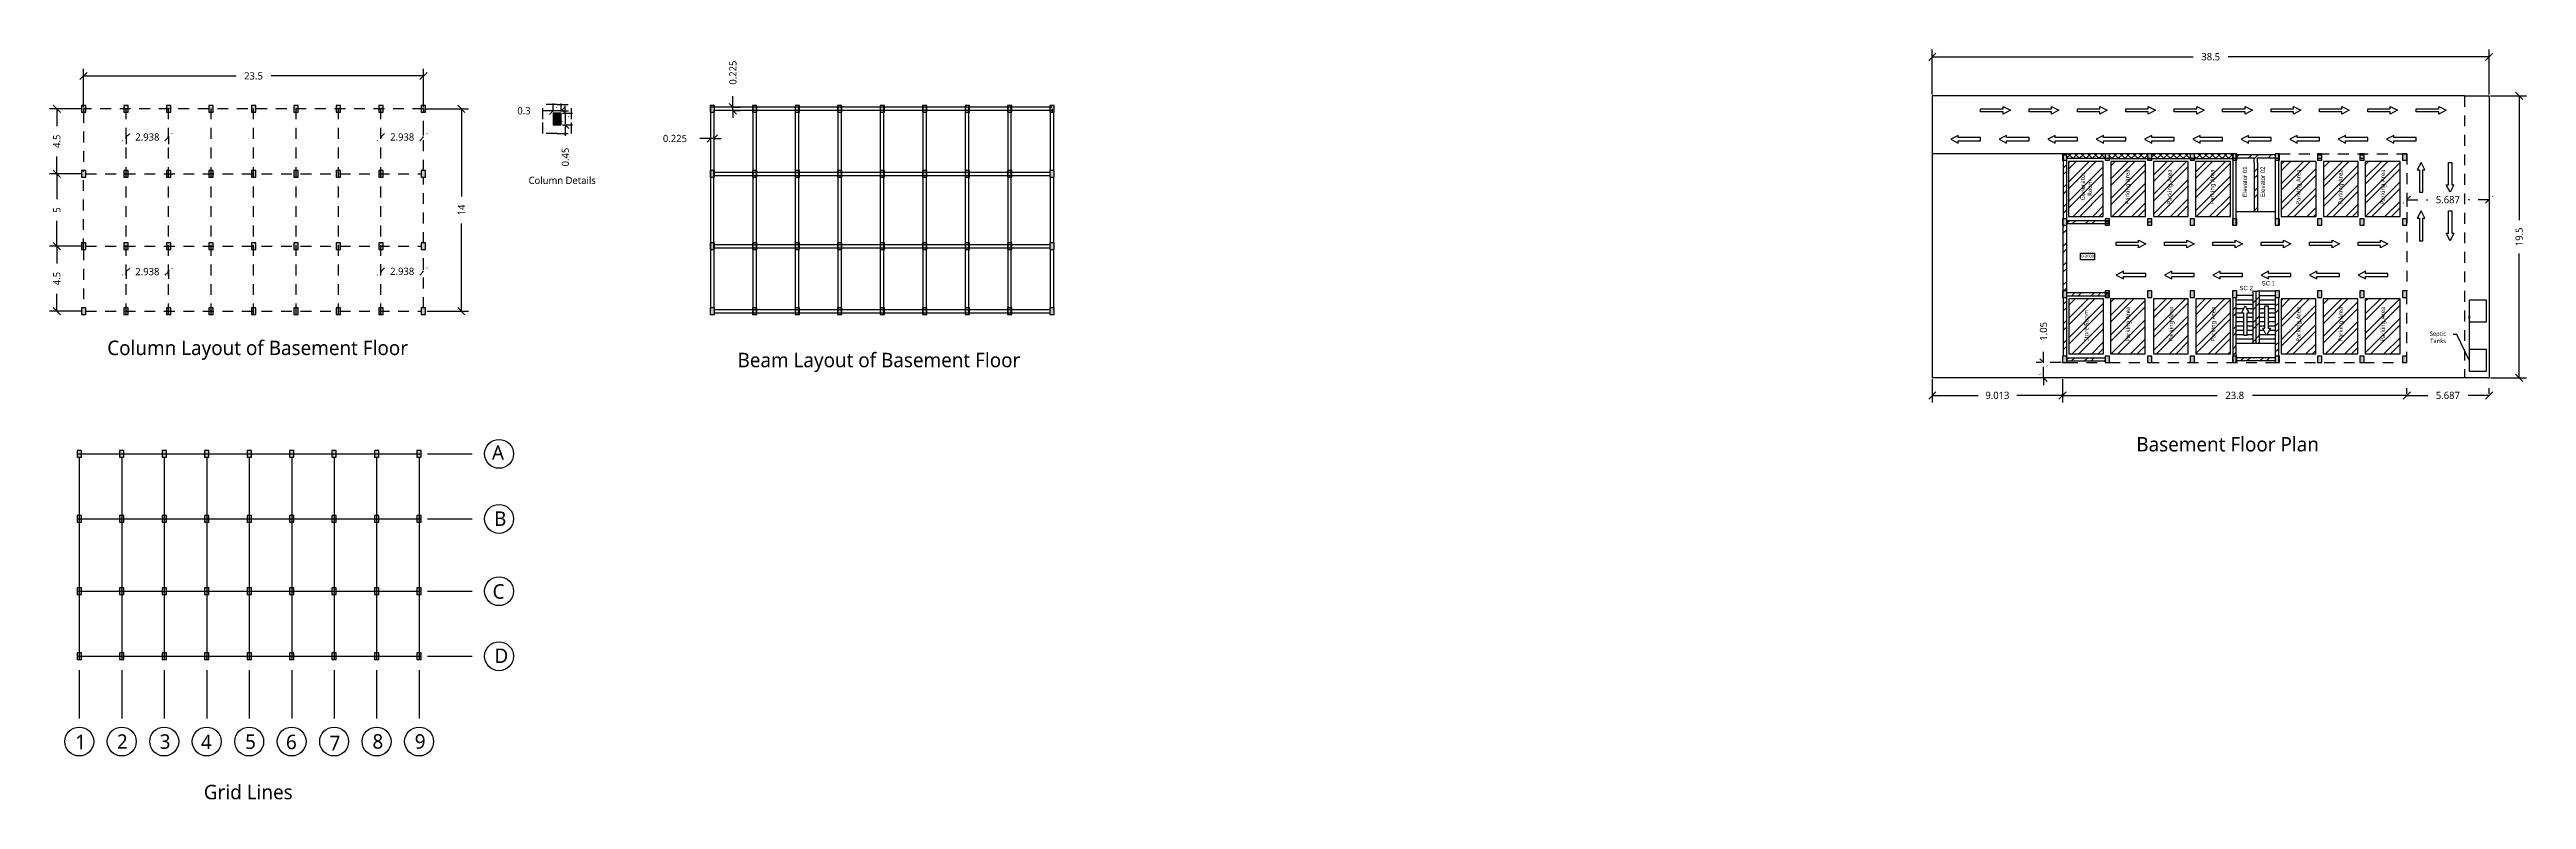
# Model space of a CAD drawing. Header units: metres. Extents: x 536402 to 536645, y 656622 to 656673.
# Drawn here: x 536401.6 to 536572.9, y 656621.6 to 656673.4 of the extents above; entities that cross this region are included whole.
import ezdxf
from ezdxf import colors
from ezdxf.entities.mleader import LeaderData, LeaderLine
from ezdxf.math import Vec2, Vec3

# ---------------------------------------------------------------- set-up
doc = ezdxf.new("R2010")
doc.units = ezdxf.units.M
doc.header["$PDMODE"] = 2
doc.linetypes.add('JIS_02_0.7', pattern=[1.35, 0.75, -0.6])
doc.layers.add('Bou', color=7, linetype='Continuous', lineweight=30)
for name, color, linetype in [('Column', 240, 'Continuous'), ('Column hatch', 1, 'Continuous'), ('Door', 3, 'Continuous'), ('Grid line', 80, 'Continuous'), ('lines', 7, 'JIS_02_0.7'), ('Parking', 51, 'Continuous'), ('Special', 211, 'Continuous')]:
    doc.layers.add(name, color=color, linetype=linetype)
doc.styles.add('Annotative', font='arial.ttf')
doc.styles.get("Standard").update_dxf_attribs({"font": '@Microsoft YaHei Light.ttf'})
doc.dimstyles.new('Inner dim', dxfattribs={"dimtxt": 0.5, "dimasz": 0.5, "dimexe": 0.5, "dimexo": 0.1, "dimtad": 0, "dimdec": 3, "dimdsep": 46, "dimtxsty": 'Standard', "dimblk": 'OBLIQUE', "dimcen": 2.5, "dimadec": 0, "dimazin": 0, "dimtfac": 1, "dimtdec": 3, "dimtmove": 0, "dimatfit": 3, "dimfxl": 1, "dimarcsym": 0})
pattern_1 = [(45, (70.6756, 28.4682), (-0.6735192091, 0.6735192091), []), (45, (71.1246, 28.4682), (-0.6735192091, 0.6735192091), [])]

msp = doc.modelspace()

# ---------------------------------------------------------------- texts
at = {"attachment_point": 1}
for s, width, heights, insert, char_height in [('{\\f@Microsoft YaHei Light|b0|i0|c134|p34;Column Details}', 4.846239, [1.1101], (536434.7409, 656664.6464), 0.5), ('{\\H0.66667x;Column Layout of Basement Floor}', 21.908532, [1.8372], (536405.607, 656653.3106), 1.5), ('Beam Layout of Basement Floor', 21.979379, [1.3111], (536449.1912, 656652.4678), 1), ('{\\f@Microsoft YaHei Light|b0|i0|c134|p34;\\H0.66667x;Basement Floor\\f@Microsoft YaHei Light|b0|i0|c0|p34; Plan}', 13.52998, [1.8372], (536545.9074, 656646.6427), 1.5), ('Grid Lines', 7.006553, [1.3111], (536412.2855, 656622.581), 1)]:
    msp.add_mtext_dynamic_manual_height_columns(s, width=width, gutter_width=5, heights=heights, dxfattribs=dict(at, insert=insert, char_height=char_height))
at = {"char_height": 0.5, "width": 2.270993, "attachment_point": 1, "rotation": 90, "style": 'Annotative'}
for s, insert in [('{\\H0.6x;Elevator 01} ', (536553.2654, 656663.2356)), ('{\\H0.6x;Elevator 02} ', (536554.4938, 656663.2295))]:
    msp.add_mtext(s, dxfattribs=dict(at, insert=insert))
at = {"insert": (536542.1061, 656659.2617), "char_height": 0.2, "width": 0.828786, "attachment_point": 1, "style": 'Annotative'}
msp.add_mtext('0-3000', dxfattribs=at)
at = {"layer": 'Door', "char_height": 0.5, "attachment_point": 1, "style": 'Annotative'}
for s, insert, width in [('{\\H0.6x;SC 2}', (536553.0384, 656657.0979), 1.124788), ('{\\H0.6x;SC 1\\fMicrosoft YaHei Light|b0|i0|c134|p34;\\H1.66667x; }', (536554.5683, 656657.4251), 0.945915)]:
    msp.add_mtext(s, dxfattribs=dict(at, insert=insert, width=width))
at = {"layer": 'Grid line', "char_height": 1, "attachment_point": 1}
for s, insert in [('A', (536432.2084, 656646.0726)), ('B', (536432.3573, 656641.4961)), ('C', (536432.2518, 656636.4563)), ('D', (536432.3834, 656632.0103)), ('1', (536403.3891, 656626.0467)), ('2', (536406.2776, 656626.0749)), ('3', (536409.2315, 656626.0749)), ('4', (536412.087, 656626.0504)), ('5', (536415.1393, 656626.0668)), ('6', (536417.9656, 656626.044)), ('7', (536420.9793, 656625.9749)), ('8', (536423.9472, 656626.0825)), ('9', (536426.8694, 656626.0825))]:
    msp.add_mtext_dynamic_manual_height_columns(s, width=0.02274, gutter_width=5, heights=[0], dxfattribs=dict(at, insert=insert))
at = {"layer": 'Parking', "char_height": 0.3, "attachment_point": 1, "rotation": 90}
for insert in [(536545.1462, 656662.7399), (536548.057, 656662.7399), (536551.0062, 656662.7399), (536556.97, 656662.7399), (536559.8776, 656662.7399), (536562.7978, 656662.7399), (536545.1733, 656653.2394), (536548.1543, 656653.2394), (536551.0715, 656653.2394), (536556.9679, 656653.2394), (536559.8806, 656653.2394)]:
    msp.add_mtext('Parking Area', dxfattribs=dict(at, insert=insert))
at = {"layer": 'Parking', "insert": (536562.7978, 656653.2394), "char_height": 0.3, "attachment_point": 1, "rotation": 90, "style": 'Annotative'}
msp.add_mtext('{\\f@Microsoft YaHei Light|b0|i0|c0|p34;Parking Area}', dxfattribs=at)
at = {"layer": 'Special', "insert": (536542.0461, 656663.0177), "char_height": 0.3, "attachment_point": 1, "rotation": 90}
msp.add_mtext('Generator\\P   Room', dxfattribs=at)
at = {"layer": 'Special', "insert": (536542.2967, 656653.2394), "char_height": 0.3, "width": 2.186042, "attachment_point": 1, "rotation": 90}
msp.add_mtext('Store Room', dxfattribs=at)

# ---------------------------------------------------------------- blocks, each defined once
blk = doc.blocks.new('_Oblique')
at = {"color": 0, "linetype": 'ByBlock', "lineweight": -2}
blk.add_line((-0.5, -0.5), (0.5, 0.5), dxfattribs=at)
blk = doc.blocks.new('*D7')
at = {"color": 0, "lineweight": -2, "transparency": 16777216}
for p, q in [((536403.97, 656669.45), (536403.97, 656672.12)), ((536403.97, 656671.62), (536414.51, 656671.62)), ((536427.47, 656671.62), (536416.93, 656671.62)), ((536427.47, 656669.45), (536427.47, 656672.12))]:
    blk.add_line(p, q, dxfattribs=at)
at = {"layer": 'Defpoints', "color": 0, "transparency": 16777216}
for p in [(536427.47, 656671.62), (536403.97, 656669.35), (536427.47, 656669.35)]:
    blk.add_point(p, dxfattribs=at)
at = {"color": 0, "lineweight": -2, "transparency": 16777216, "xscale": 0.5, "yscale": 0.5, "zscale": 0.5, "rotation": 180}
blk.add_blockref('_Oblique', (536403.97, 656671.62), dxfattribs=at)
at = {"color": 0, "lineweight": -2, "transparency": 16777216, "xscale": 0.5, "yscale": 0.5, "zscale": 0.5}
blk.add_blockref('_Oblique', (536427.47, 656671.62), dxfattribs=at)
at = {"color": 0, "transparency": 16777216, "insert": (536415.72, 656671.62), "char_height": 0.5, "attachment_point": 5}
blk.add_mtext('23.5', dxfattribs=at)
blk = doc.blocks.new('*D8')
at = {"color": 0, "lineweight": -2, "transparency": 16777216}
for p, q in [((536427.57, 656669.35), (536430.59, 656669.35)), ((536430.09, 656669.35), (536430.09, 656663.27)), ((536430.09, 656655.35), (536430.09, 656661.42)), ((536427.72, 656655.35), (536430.59, 656655.35))]:
    blk.add_line(p, q, dxfattribs=at)
at = {"layer": 'Defpoints', "color": 0, "transparency": 16777216}
for p in [(536427.47, 656669.35), (536427.62, 656655.35), (536430.09, 656655.35)]:
    blk.add_point(p, dxfattribs=at)
at = {"color": 0, "lineweight": -2, "transparency": 16777216, "xscale": 0.5, "yscale": 0.5, "zscale": 0.5}
for p, rotation in [((536430.09, 656669.35), 90), ((536430.09, 656655.35), 270)]:
    blk.add_blockref('_Oblique', p, dxfattribs=dict(at, rotation=rotation))
at = {"color": 0, "transparency": 16777216, "insert": (536430.09, 656662.35), "char_height": 0.5, "attachment_point": 5, "rotation": 90}
blk.add_mtext('14', dxfattribs=at)
blk = doc.blocks.new('*D9')
at = {"color": 0, "lineweight": -2, "transparency": 16777216}
for p, q in [((536403.87, 656669.35), (536401.62, 656669.35)), ((536402.12, 656669.35), (536402.12, 656668.14)), ((536403.87, 656664.85), (536401.62, 656664.85)), ((536402.12, 656664.85), (536402.12, 656666.05))]:
    blk.add_line(p, q, dxfattribs=at)
at = {"layer": 'Defpoints', "color": 0, "transparency": 16777216}
for p in [(536403.97, 656669.35), (536402.12, 656664.85), (536403.97, 656664.85)]:
    blk.add_point(p, dxfattribs=at)
at = {"color": 0, "lineweight": -2, "transparency": 16777216, "xscale": 0.5, "yscale": 0.5, "zscale": 0.5}
for p, rotation in [((536402.12, 656669.35), 90), ((536402.12, 656664.85), 270)]:
    blk.add_blockref('_Oblique', p, dxfattribs=dict(at, rotation=rotation))
at = {"color": 0, "transparency": 16777216, "insert": (536402.12, 656667.1), "char_height": 0.5, "attachment_point": 5, "rotation": 90}
blk.add_mtext('4.5', dxfattribs=at)
blk = doc.blocks.new('*D10')
at = {"color": 0, "lineweight": -2, "transparency": 16777216}
for p, q in [((536403.87, 656664.85), (536401.62, 656664.85)), ((536402.12, 656664.85), (536402.12, 656663.1)), ((536402.12, 656659.85), (536402.12, 656661.59)), ((536403.87, 656659.85), (536401.62, 656659.85))]:
    blk.add_line(p, q, dxfattribs=at)
at = {"layer": 'Defpoints', "color": 0, "transparency": 16777216}
for p in [(536403.97, 656664.85), (536402.12, 656659.85), (536403.97, 656659.85)]:
    blk.add_point(p, dxfattribs=at)
at = {"color": 0, "lineweight": -2, "transparency": 16777216, "xscale": 0.5, "yscale": 0.5, "zscale": 0.5}
for p, rotation in [((536402.12, 656664.85), 90), ((536402.12, 656659.85), 270)]:
    blk.add_blockref('_Oblique', p, dxfattribs=dict(at, rotation=rotation))
at = {"color": 0, "transparency": 16777216, "insert": (536402.12, 656662.35), "char_height": 0.5, "attachment_point": 5, "rotation": 90}
blk.add_mtext('5', dxfattribs=at)
blk = doc.blocks.new('*D11')
at = {"color": 0, "lineweight": -2, "transparency": 16777216}
for p, q in [((536403.87, 656659.85), (536401.62, 656659.85)), ((536402.12, 656659.85), (536402.12, 656658.64)), ((536402.12, 656655.35), (536402.12, 656656.55)), ((536403.87, 656655.35), (536401.62, 656655.35))]:
    blk.add_line(p, q, dxfattribs=at)
at = {"layer": 'Defpoints', "color": 0, "transparency": 16777216}
for p in [(536403.97, 656659.85), (536402.12, 656655.35), (536403.97, 656655.35)]:
    blk.add_point(p, dxfattribs=at)
at = {"color": 0, "lineweight": -2, "transparency": 16777216, "xscale": 0.5, "yscale": 0.5, "zscale": 0.5}
for p, rotation in [((536402.12, 656659.85), 90), ((536402.12, 656655.35), 270)]:
    blk.add_blockref('_Oblique', p, dxfattribs=dict(at, rotation=rotation))
at = {"color": 0, "transparency": 16777216, "insert": (536402.12, 656657.6), "char_height": 0.5, "attachment_point": 5, "rotation": 90}
blk.add_mtext('4.5', dxfattribs=at)
blk = doc.blocks.new('*D12')
at = {"layer": 'Defpoints', "color": 0, "transparency": 16777216}
for p in [(536406.91, 656667.53), (536409.85, 656667.53), (536409.85, 656667.39)]:
    blk.add_point(p, dxfattribs=at)
at = {"layer": 'lines', "color": 0, "lineweight": -2, "transparency": 16777216}
for p, q in [((536406.91, 656667.43), (536406.91, 656666.89)), ((536406.91, 656667.39), (536406.97, 656667.39)), ((536409.85, 656667.39), (536409.78, 656667.39)), ((536409.85, 656667.43), (536409.85, 656666.89))]:
    blk.add_line(p, q, dxfattribs=at)
at = {"layer": 'lines', "color": 0, "lineweight": -2, "transparency": 16777216, "xscale": 0.5, "yscale": 0.5, "zscale": 0.5, "rotation": 180}
blk.add_blockref('_Oblique', (536406.91, 656667.39), dxfattribs=at)
at = {"layer": 'lines', "color": 0, "lineweight": -2, "transparency": 16777216, "xscale": 0.5, "yscale": 0.5, "zscale": 0.5}
blk.add_blockref('_Oblique', (536409.85, 656667.39), dxfattribs=at)
at = {"layer": 'lines', "color": 0, "transparency": 16777216, "insert": (536408.38, 656667.39), "char_height": 0.5, "attachment_point": 5}
blk.add_mtext('2.938', dxfattribs=at)
blk = doc.blocks.new('*D13')
at = {"layer": 'Defpoints', "color": 0, "transparency": 16777216}
for p in [(536406.91, 656658.28), (536409.85, 656658.28), (536409.85, 656658.08)]:
    blk.add_point(p, dxfattribs=at)
at = {"layer": 'lines', "color": 0, "lineweight": -2, "transparency": 16777216}
for p, q in [((536406.91, 656658.18), (536406.91, 656657.58)), ((536406.91, 656658.08), (536406.97, 656658.08)), ((536409.85, 656658.08), (536409.78, 656658.08)), ((536409.85, 656658.18), (536409.85, 656657.58))]:
    blk.add_line(p, q, dxfattribs=at)
at = {"layer": 'lines', "color": 0, "lineweight": -2, "transparency": 16777216, "xscale": 0.5, "yscale": 0.5, "zscale": 0.5, "rotation": 180}
blk.add_blockref('_Oblique', (536406.91, 656658.08), dxfattribs=at)
at = {"layer": 'lines', "color": 0, "lineweight": -2, "transparency": 16777216, "xscale": 0.5, "yscale": 0.5, "zscale": 0.5}
blk.add_blockref('_Oblique', (536409.85, 656658.08), dxfattribs=at)
at = {"layer": 'lines', "color": 0, "transparency": 16777216, "insert": (536408.38, 656658.08), "char_height": 0.5, "attachment_point": 5}
blk.add_mtext('2.938', dxfattribs=at)
blk = doc.blocks.new('*D14')
at = {"layer": 'Defpoints', "color": 0, "transparency": 16777216}
for p in [(536424.53, 656667.39), (536427.47, 656667.39), (536427.47, 656667.39)]:
    blk.add_point(p, dxfattribs=at)
at = {"layer": 'lines', "color": 0, "lineweight": -2, "transparency": 16777216}
for p, q in [((536424.53, 656667.49), (536424.53, 656667.89)), ((536424.53, 656667.39), (536424.6, 656667.39)), ((536427.47, 656667.39), (536427.41, 656667.39)), ((536427.47, 656667.49), (536427.47, 656667.89))]:
    blk.add_line(p, q, dxfattribs=at)
at = {"layer": 'lines', "color": 0, "lineweight": -2, "transparency": 16777216, "xscale": 0.5, "yscale": 0.5, "zscale": 0.5, "rotation": 180}
blk.add_blockref('_Oblique', (536424.53, 656667.39), dxfattribs=at)
at = {"layer": 'lines', "color": 0, "lineweight": -2, "transparency": 16777216, "xscale": 0.5, "yscale": 0.5, "zscale": 0.5}
blk.add_blockref('_Oblique', (536427.47, 656667.39), dxfattribs=at)
at = {"layer": 'lines', "color": 0, "transparency": 16777216, "insert": (536426, 656667.39), "char_height": 0.5, "attachment_point": 5}
blk.add_mtext('2.938', dxfattribs=at)
blk = doc.blocks.new('*D15')
at = {"layer": 'Defpoints', "color": 0, "transparency": 16777216}
for p in [(536424.53, 656658.1), (536427.47, 656658.1), (536427.47, 656658.1)]:
    blk.add_point(p, dxfattribs=at)
at = {"layer": 'lines', "color": 0, "lineweight": -2, "transparency": 16777216}
for p, q in [((536424.53, 656658.2), (536424.53, 656658.6)), ((536424.53, 656658.1), (536424.6, 656658.1)), ((536427.47, 656658.1), (536427.41, 656658.1)), ((536427.47, 656658.2), (536427.47, 656658.6))]:
    blk.add_line(p, q, dxfattribs=at)
at = {"layer": 'lines', "color": 0, "lineweight": -2, "transparency": 16777216, "xscale": 0.5, "yscale": 0.5, "zscale": 0.5, "rotation": 180}
blk.add_blockref('_Oblique', (536424.53, 656658.1), dxfattribs=at)
at = {"layer": 'lines', "color": 0, "lineweight": -2, "transparency": 16777216, "xscale": 0.5, "yscale": 0.5, "zscale": 0.5}
blk.add_blockref('_Oblique', (536427.47, 656658.1), dxfattribs=at)
at = {"layer": 'lines', "color": 0, "transparency": 16777216, "insert": (536426, 656658.1), "char_height": 0.5, "attachment_point": 5}
blk.add_mtext('2.938', dxfattribs=at)
blk = doc.blocks.new('*D17')
at = {"layer": 'Defpoints', "color": 0, "transparency": 16777216}
for p in [(536447.33, 656667.64), (536447.55, 656667.64), (536447.55, 656667.29)]:
    blk.add_point(p, dxfattribs=at)
at = {"layer": 'lines', "color": 0, "lineweight": -2, "transparency": 16777216}
for p, q in [((536447.33, 656667.29), (536446.26, 656667.29)), ((536447.33, 656667.54), (536447.33, 656666.79)), ((536447.55, 656667.29), (536447.33, 656667.29)), ((536447.55, 656667.54), (536447.55, 656666.79)), ((536447.55, 656667.29), (536448.05, 656667.29))]:
    blk.add_line(p, q, dxfattribs=at)
at = {"layer": 'lines', "color": 0, "lineweight": -2, "transparency": 16777216, "xscale": 0.5, "yscale": 0.5, "zscale": 0.5}
blk.add_blockref('_Oblique', (536447.33, 656667.29), dxfattribs=at)
at = {"layer": 'lines', "color": 0, "lineweight": -2, "transparency": 16777216, "xscale": 0.5, "yscale": 0.5, "zscale": 0.5, "rotation": 180}
blk.add_blockref('_Oblique', (536447.55, 656667.29), dxfattribs=at)
at = {"layer": 'lines', "color": 0, "transparency": 16777216, "insert": (536444.86, 656667.29), "char_height": 0.5, "attachment_point": 5}
blk.add_mtext('0.225', dxfattribs=at)
blk = doc.blocks.new('*D18')
at = {"layer": 'Defpoints', "color": 0, "transparency": 16777216}
for p in [(536448.87, 656669.46), (536448.87, 656669.46), (536448.87, 656669.23)]:
    blk.add_point(p, dxfattribs=at)
at = {"layer": 'lines', "color": 0, "lineweight": -2, "transparency": 16777216}
for p, q in [((536448.87, 656669.46), (536448.87, 656670.46)), ((536448.87, 656669.23), (536448.87, 656669.46)), ((536448.87, 656669.23), (536448.87, 656668.73)), ((536448.97, 656669.46), (536449.37, 656669.46)), ((536448.97, 656669.23), (536449.37, 656669.23))]:
    blk.add_line(p, q, dxfattribs=at)
at = {"layer": 'lines', "color": 0, "lineweight": -2, "transparency": 16777216, "xscale": 0.5, "yscale": 0.5, "zscale": 0.5}
for p, rotation in [((536448.87, 656669.46), 270), ((536448.87, 656669.23), 90)]:
    blk.add_blockref('_Oblique', p, dxfattribs=dict(at, rotation=rotation))
at = {"layer": 'lines', "color": 0, "transparency": 16777216, "insert": (536448.87, 656671.85), "char_height": 0.5, "attachment_point": 5, "rotation": 90}
blk.add_mtext('0.225', dxfattribs=at)
blk = doc.blocks.new('*D48')
at = {"layer": 'Defpoints', "color": 0, "transparency": 16777216}
for p in [(536436.99, 656669.05), (536436.99, 656668.23), (536437.28, 656668.23)]:
    blk.add_point(p, dxfattribs=at)
at = {"layer": 'lines', "color": 0, "lineweight": -2, "transparency": 16777216}
for p, q in [((536437.09, 656669.05), (536437.78, 656669.05)), ((536437.09, 656668.23), (536437.78, 656668.23)), ((536437.28, 656669.05), (536437.28, 656669.55)), ((536437.28, 656669.05), (536437.28, 656668.23)), ((536437.28, 656668.23), (536437.28, 656667.23))]:
    blk.add_line(p, q, dxfattribs=at)
at = {"layer": 'lines', "color": 0, "lineweight": -2, "transparency": 16777216, "xscale": 0.5, "yscale": 0.5, "zscale": 0.5}
for p, rotation in [((536437.28, 656669.05), 270), ((536437.28, 656668.23), 90)]:
    blk.add_blockref('_Oblique', p, dxfattribs=dict(at, rotation=rotation))
at = {"layer": 'lines', "color": 0, "transparency": 16777216, "insert": (536437.28, 656666.01), "char_height": 0.5, "attachment_point": 5, "rotation": 90}
blk.add_mtext('{\\f@Microsoft YaHei Light|b0|i0|c134|p34;0.4}5', dxfattribs=at)
blk = doc.blocks.new('*D49')
at = {"layer": 'Defpoints', "color": 0, "transparency": 16777216}
for p in [(536436.44, 656669.21), (536436.44, 656669.05), (536436.99, 656669.05)]:
    blk.add_point(p, dxfattribs=at)
at = {"layer": 'lines', "color": 0, "lineweight": -2, "transparency": 16777216}
for p, q in [((536436.44, 656669.15), (536436.44, 656669.71)), ((536436.99, 656669.15), (536436.99, 656669.71)), ((536436.44, 656669.21), (536435.44, 656669.21)), ((536436.99, 656669.21), (536436.44, 656669.21)), ((536436.99, 656669.21), (536437.49, 656669.21))]:
    blk.add_line(p, q, dxfattribs=at)
at = {"layer": 'lines', "color": 0, "lineweight": -2, "transparency": 16777216, "xscale": 0.5, "yscale": 0.5, "zscale": 0.5}
blk.add_blockref('_Oblique', (536436.44, 656669.21), dxfattribs=at)
at = {"layer": 'lines', "color": 0, "lineweight": -2, "transparency": 16777216, "xscale": 0.5, "yscale": 0.5, "zscale": 0.5, "rotation": 180}
blk.add_blockref('_Oblique', (536436.99, 656669.21), dxfattribs=at)
at = {"layer": 'lines', "color": 0, "transparency": 16777216, "insert": (536434.42, 656669.21), "char_height": 0.5, "attachment_point": 5}
blk.add_mtext('0.3', dxfattribs=at)
blk = doc.blocks.new('*D39')
at = {"color": 0, "lineweight": -2, "transparency": 16777216}
for p, q in [((536531.8, 656670.34), (536531.8, 656673.45)), ((536570.3, 656670.34), (536570.3, 656673.45)), ((536531.8, 656672.95), (536549.84, 656672.95)), ((536570.3, 656672.95), (536552.26, 656672.95))]:
    blk.add_line(p, q, dxfattribs=at)
at = {"layer": 'Defpoints', "color": 0, "transparency": 16777216}
for p in [(536570.3, 656672.95), (536531.8, 656670.24), (536570.3, 656670.24)]:
    blk.add_point(p, dxfattribs=at)
at = {"color": 0, "lineweight": -2, "transparency": 16777216, "xscale": 0.5, "yscale": 0.5, "zscale": 0.5, "rotation": 180}
blk.add_blockref('_Oblique', (536531.8, 656672.95), dxfattribs=at)
at = {"color": 0, "lineweight": -2, "transparency": 16777216, "xscale": 0.5, "yscale": 0.5, "zscale": 0.5}
blk.add_blockref('_Oblique', (536570.3, 656672.95), dxfattribs=at)
at = {"color": 0, "transparency": 16777216, "insert": (536551.05, 656672.95), "char_height": 0.5, "attachment_point": 5}
blk.add_mtext('38.5', dxfattribs=at)
blk = doc.blocks.new('*D50')
at = {"color": 0, "lineweight": -2, "transparency": 16777216}
for p, q in [((536531.8, 656650.64), (536531.8, 656649.02)), ((536531.8, 656649.52), (536534.97, 656649.52)), ((536540.81, 656649.52), (536537.64, 656649.52)), ((536540.81, 656650.64), (536540.81, 656649.02))]:
    blk.add_line(p, q, dxfattribs=at)
at = {"layer": 'Defpoints', "color": 0, "transparency": 16777216}
for p in [(536531.8, 656650.74), (536540.81, 656650.74), (536540.81, 656649.52)]:
    blk.add_point(p, dxfattribs=at)
at = {"color": 0, "lineweight": -2, "transparency": 16777216, "xscale": 0.5, "yscale": 0.5, "zscale": 0.5, "rotation": 180}
blk.add_blockref('_Oblique', (536531.8, 656649.52), dxfattribs=at)
at = {"color": 0, "lineweight": -2, "transparency": 16777216, "xscale": 0.5, "yscale": 0.5, "zscale": 0.5}
blk.add_blockref('_Oblique', (536540.81, 656649.52), dxfattribs=at)
at = {"color": 0, "transparency": 16777216, "insert": (536536.3, 656649.52), "char_height": 0.5, "attachment_point": 5}
blk.add_mtext('9.013', dxfattribs=at)
blk = doc.blocks.new('*D51')
at = {"color": 0, "lineweight": -2, "transparency": 16777216}
for p, q in [((536540.81, 656649.52), (536551.49, 656649.52)), ((536540.81, 656649.42), (536540.81, 656649.02)), ((536564.61, 656649.52), (536553.93, 656649.52)), ((536564.61, 656649.62), (536564.61, 656650.02))]:
    blk.add_line(p, q, dxfattribs=at)
at = {"layer": 'Defpoints', "color": 0, "transparency": 16777216}
for p in [(536540.81, 656649.52), (536564.61, 656649.52), (536564.61, 656649.52)]:
    blk.add_point(p, dxfattribs=at)
at = {"color": 0, "lineweight": -2, "transparency": 16777216, "xscale": 0.5, "yscale": 0.5, "zscale": 0.5, "rotation": 180}
blk.add_blockref('_Oblique', (536540.81, 656649.52), dxfattribs=at)
at = {"color": 0, "lineweight": -2, "transparency": 16777216, "xscale": 0.5, "yscale": 0.5, "zscale": 0.5}
blk.add_blockref('_Oblique', (536564.61, 656649.52), dxfattribs=at)
at = {"color": 0, "transparency": 16777216, "insert": (536552.71, 656649.52), "char_height": 0.5, "attachment_point": 5}
blk.add_mtext('23.8', dxfattribs=at)
blk = doc.blocks.new('*D52')
at = {"color": 0, "lineweight": -2, "transparency": 16777216}
for p, q in [((536564.61, 656649.62), (536564.61, 656650.02)), ((536564.61, 656649.52), (536566.06, 656649.52)), ((536570.3, 656649.52), (536568.85, 656649.52)), ((536570.3, 656649.62), (536570.3, 656650.02))]:
    blk.add_line(p, q, dxfattribs=at)
at = {"layer": 'Defpoints', "color": 0, "transparency": 16777216}
for p in [(536564.61, 656649.52), (536570.3, 656649.52), (536570.3, 656649.52)]:
    blk.add_point(p, dxfattribs=at)
at = {"color": 0, "lineweight": -2, "transparency": 16777216, "xscale": 0.5, "yscale": 0.5, "zscale": 0.5, "rotation": 180}
blk.add_blockref('_Oblique', (536564.61, 656649.52), dxfattribs=at)
at = {"color": 0, "lineweight": -2, "transparency": 16777216, "xscale": 0.5, "yscale": 0.5, "zscale": 0.5}
blk.add_blockref('_Oblique', (536570.3, 656649.52), dxfattribs=at)
at = {"color": 0, "transparency": 16777216, "insert": (536567.45, 656649.52), "char_height": 0.5, "attachment_point": 5}
blk.add_mtext('5.687', dxfattribs=at)
blk = doc.blocks.new('*D53')
at = {"layer": 'Defpoints', "color": 0, "transparency": 16777216}
for p in [(536564.61, 656663.38), (536570.3, 656663.38), (536570.3, 656663.06)]:
    blk.add_point(p, dxfattribs=at)
at = {"layer": 'lines', "color": 0, "lineweight": -2, "transparency": 16777216}
for p, q in [((536564.61, 656663.28), (536564.61, 656662.56)), ((536564.61, 656663.06), (536566.06, 656663.06)), ((536570.3, 656663.06), (536568.85, 656663.06)), ((536570.3, 656663.28), (536570.3, 656662.56))]:
    blk.add_line(p, q, dxfattribs=at)
at = {"layer": 'lines', "color": 0, "lineweight": -2, "transparency": 16777216, "xscale": 0.5, "yscale": 0.5, "zscale": 0.5, "rotation": 180}
blk.add_blockref('_Oblique', (536564.61, 656663.06), dxfattribs=at)
at = {"layer": 'lines', "color": 0, "lineweight": -2, "transparency": 16777216, "xscale": 0.5, "yscale": 0.5, "zscale": 0.5}
blk.add_blockref('_Oblique', (536570.3, 656663.06), dxfattribs=at)
at = {"layer": 'lines', "color": 0, "transparency": 16777216, "insert": (536567.45, 656663.06), "char_height": 0.5, "attachment_point": 5}
blk.add_mtext('5.687', dxfattribs=at)
blk = doc.blocks.new('*D57')
at = {"layer": 'Defpoints', "color": 0, "transparency": 16777216}
for p in [(536539.49, 656651.79), (536540.81, 656651.79), (536540.71, 656650.74)]:
    blk.add_point(p, dxfattribs=at)
at = {"layer": 'lines', "color": 0, "lineweight": -2, "transparency": 16777216}
for p, q in [((536539.49, 656651.79), (536539.49, 656652.79)), ((536540.71, 656651.79), (536538.99, 656651.79)), ((536539.49, 656650.74), (536539.49, 656651.79)), ((536540.61, 656650.74), (536538.99, 656650.74)), ((536539.49, 656650.74), (536539.49, 656650.24))]:
    blk.add_line(p, q, dxfattribs=at)
at = {"layer": 'lines', "color": 0, "lineweight": -2, "transparency": 16777216, "xscale": 0.5, "yscale": 0.5, "zscale": 0.5}
for p, rotation in [((536539.49, 656651.79), 270), ((536539.49, 656650.74), 90)]:
    blk.add_blockref('_Oblique', p, dxfattribs=dict(at, rotation=rotation))
at = {"layer": 'lines', "color": 0, "transparency": 16777216, "insert": (536539.49, 656653.95), "char_height": 0.5, "attachment_point": 5, "rotation": 90}
blk.add_mtext('1.05', dxfattribs=at)
blk = doc.blocks.new('*D59')
at = {"color": 0, "lineweight": -2, "transparency": 16777216}
for p, q in [((536570.4, 656670.24), (536572.88, 656670.24)), ((536572.38, 656670.24), (536572.38, 656661.65)), ((536572.38, 656650.74), (536572.38, 656659.34)), ((536570.4, 656650.74), (536572.88, 656650.74))]:
    blk.add_line(p, q, dxfattribs=at)
at = {"layer": 'Defpoints', "color": 0, "transparency": 16777216}
for p in [(536570.3, 656670.24), (536570.3, 656650.74), (536572.38, 656650.74)]:
    blk.add_point(p, dxfattribs=at)
at = {"color": 0, "lineweight": -2, "transparency": 16777216, "xscale": 0.5, "yscale": 0.5, "zscale": 0.5}
for p, rotation in [((536572.38, 656670.24), 90), ((536572.38, 656650.74), 270)]:
    blk.add_blockref('_Oblique', p, dxfattribs=dict(at, rotation=rotation))
at = {"color": 0, "transparency": 16777216, "insert": (536572.38, 656660.49), "char_height": 0.5, "attachment_point": 5, "rotation": 90}
blk.add_mtext('19.5', dxfattribs=at)

# ---------------------------------------------------------------- dimensions: what is measured, and where the dimension line sits
for base, p1, p2, picture, middle in [((536570.2961301871, 656672.9488120634), (536531.796630187, 656670.2437157892), (536570.2961301871, 656670.2437157889), '*D39', (536551.046380187, 656672.9488120634)), ((536427.4712, 656671.6226), (536403.9712, 656669.3454), (536427.4712, 656669.3454), '*D7', (536415.7212, 656671.6226)), ((536540.8091301869, 656649.5190844905), (536531.796630187, 656650.7437157884), (536540.8091301869, 656650.7437157885), '*D50', (536536.3028801869, 656649.5190844905)), ((536564.6091, 656649.5191), (536540.8091, 656649.5191), (536564.6091, 656649.5191), '*D51', (536552.7091, 656649.5191)), ((536570.2961, 656649.5191), (536564.6091, 656649.5191), (536570.2961, 656649.5191), '*D52', (536567.4526, 656649.5191))]:
    dim = msp.add_linear_dim(base=base, p1=p1, p2=p2, dimstyle='Inner dim')
    dim.commit()
    dim.dimension.update_dxf_attribs({"geometry": picture, "text_midpoint": middle})
for base, p1, p2, picture, middle in [((536572.3825, 656650.7437), (536570.2961, 656670.2437), (536570.2961, 656650.7437), '*D59', (536572.3825, 656660.4937)), ((536402.1166, 656664.8454), (536403.9712, 656669.3454), (536403.9712, 656664.8454), '*D9', (536402.1166, 656667.0954)), ((536430.0851, 656655.3454), (536427.4712, 656669.3454), (536427.6212, 656655.3454), '*D8', (536430.0851, 656662.3454)), ((536402.1166, 656659.8454), (536403.9712, 656664.8454), (536403.9712, 656659.8454), '*D10', (536402.1166, 656662.3454)), ((536402.1166, 656655.3454), (536403.9712, 656659.8454), (536403.9712, 656655.3454), '*D11', (536402.1166, 656657.5954))]:
    dim = msp.add_linear_dim(base=base, p1=p1, p2=p2, angle=90, dimstyle='Inner dim')
    dim.commit()
    dim.dimension.update_dxf_attribs({"geometry": picture, "text_midpoint": middle})
at = {"layer": 'lines'}
for base, p1, p2, picture, middle in [((536448.8682, 656669.4579), (536448.8682, 656669.2329), (536448.8682, 656669.4579), '*D18', (536448.8682, 656671.8547)), ((536539.4939, 656651.7937), (536540.7118, 656650.7437), (536540.8091, 656651.7937), '*D57', (536539.4939, 656653.952))]:
    dim = msp.add_linear_dim(base=base, p1=p1, p2=p2, angle=90, dimstyle='Inner dim', dxfattribs=at)
    dim.commit()
    dim.dimension.update_dxf_attribs({"geometry": picture, "text_midpoint": middle})
dim = msp.add_linear_dim(base=(536436.4423, 656669.2093), p1=(536436.9902, 656669.0508), p2=(536436.4423, 656669.0508), text='0.3', dimstyle='Inner dim', dxfattribs=at)
dim.commit()
dim.dimension.update_dxf_attribs({"geometry": '*D49', "text_midpoint": (536434.4158, 656669.2093)})
dim = msp.add_linear_dim(base=(536437.2758, 656668.2291), p1=(536436.9902, 656669.0508), p2=(536436.9902, 656668.2291), angle=90, text='{\\f@Microsoft YaHei Light|b0|i0|c134|p34;0.4}5', dimstyle='Inner dim', dxfattribs=at)
dim.commit()
dim.dimension.update_dxf_attribs({"geometry": '*D48', "text_midpoint": (536437.2758, 656666.0105)})
for base, p1, p2, picture, middle in [((536409.8461940835, 656667.3947203392), (536406.9086940835, 656667.5251181308), (536409.8461940835, 656667.5251181308), '*D12', (536408.3774440835, 656667.3947203392)), ((536427.4711940835, 656667.38682606), (536424.5336940835, 656667.38682606), (536427.4711940835, 656667.38682606), '*D14', (536426.0024440835, 656667.38682606)), ((536447.5548, 656667.2872), (536447.3298, 656667.6364), (536447.5548, 656667.6364), '*D17', (536444.8593, 656667.2872)), ((536409.8461940835, 656658.0785131297), (536406.9086940835, 656658.2760491802), (536409.8461940835, 656658.2760491802), '*D13', (536408.3774440835, 656658.0785131297)), ((536427.4711940835, 656658.099070213), (536424.5336940835, 656658.099070213), (536427.4711940835, 656658.099070213), '*D15', (536426.0024440835, 656658.099070213))]:
    dim = msp.add_linear_dim(base=base, p1=p1, p2=p2, dimstyle='Inner dim', dxfattribs=at)
    dim.commit()
    dim.dimension.update_dxf_attribs({"geometry": picture, "text_midpoint": middle, "dimtype": 160})
dim = msp.add_linear_dim(base=(536570.2961, 656663.0558), p1=(536564.6091, 656663.3768), p2=(536570.2961, 656663.3768), dimstyle='Inner dim', dxfattribs=at)
dim.commit()
dim.dimension.update_dxf_attribs({"geometry": '*D53', "text_midpoint": (536567.4526, 656663.0558)})

# ---------------------------------------------------------------- hatches: boundary and pattern name
h = msp.add_hatch(color=1)
h.dxf.hatch_style = 1
h.paths.add_polyline_path([(536436.9902, 656669.0508), (536436.4423, 656669.0508), (536436.4423, 656668.2291), (536436.9902, 656668.2291)])
h = msp.add_hatch()
h.set_pattern_fill('ANSI37', color=256, scale=0.1)
h.set_pattern_definition([(45, (70.67563, 28.4682), (-0.22450640303, 0.22450640303), []), (135, (70.67563, 28.4682), (-0.22450640303, -0.22450640303), [])])
h.paths.add_polyline_path([(536543.7466, 656666.2437), (536541.1091, 656666.2437), (536541.1091, 656665.9062), (536543.7466, 656665.9062)])
h.paths.add_polyline_path([(536546.6841, 656666.2437), (536544.0466, 656666.2437), (536544.0466, 656665.9062), (536546.6841, 656665.9062)])
h.paths.add_polyline_path([(536549.6216, 656666.2437), (536546.9841, 656666.2437), (536546.9841, 656665.9062), (536549.6216, 656665.9062)])
h.paths.add_polyline_path([(536552.5591, 656666.2437), (536549.9216, 656666.2437), (536549.9216, 656665.9062), (536552.5591, 656665.9062)])
h = msp.add_hatch()
h.set_pattern_fill('ANSI32', color=256, scale=0.1)
h.set_pattern_definition(pattern_1)
h.paths.add_polyline_path([(536541.0716, 656665.7937), (536540.8466, 656665.7937), (536540.8466, 656661.7437), (536541.0716, 656661.7437)])
h.paths.add_polyline_path([(536541.0716, 656661.2937), (536540.8466, 656661.2937), (536540.8466, 656656.7437), (536541.0716, 656656.7437)])
h.paths.add_polyline_path([(536541.0716, 656656.2937), (536540.8466, 656656.2937), (536540.8466, 656652.2437), (536541.0716, 656652.2437)])
h.paths.add_polyline_path([(536543.7466, 656656.6312), (536541.1091, 656656.6312), (536541.1091, 656656.4062), (536543.7466, 656656.4062)])
h.paths.add_polyline_path([(536543.7466, 656652.1312), (536541.1091, 656652.1312), (536541.1091, 656651.9062), (536543.7466, 656651.9062)])
h = msp.add_hatch()
h.set_pattern_fill('ANSI32', color=256, scale=0.1)
h.set_pattern_definition(pattern_1)
h.paths.add_polyline_path([(536554.0654, 656665.9625), (536554.0654, 656665.9062), (536554.0654, 656665.6118), (536554.0654, 656662.2437), (536554.2904, 656662.2437), (536554.2904, 656665.6118), (536554.2904, 656665.9062), (536554.2904, 656665.9625), (536555.4966, 656665.9625), (536555.4966, 656666.1875), (536552.8591, 656666.1875), (536552.8591, 656665.9625)])
h = msp.add_hatch()
h.set_pattern_fill('ANSI32', color=256, scale=0.1)
h.set_pattern_definition(pattern_1)
h.paths.add_polyline_path([(536554.2904, 656665.6118), (536554.2904, 656665.9062), (536554.0654, 656665.9062), (536554.0654, 656665.6118), (536554.0654, 656662.2437), (536554.2904, 656662.2437)])
h = msp.add_hatch()
h.set_pattern_fill('ANSI32', color=256, scale=0.1)
h.set_pattern_definition(pattern_1)
h.paths.add_polyline_path([(536543.7466, 656661.6312), (536541.1091, 656661.6312), (536541.1091, 656661.4062), (536543.7466, 656661.4062)])
h = msp.add_hatch()
h.set_pattern_fill('ANSI32', color=256, scale=0.1)
h.set_pattern_definition(pattern_1)
h.paths.add_polyline_path([(536552.8216, 656656.2937), (536552.5966, 656656.2937), (536552.5966, 656652.2437), (536552.8216, 656652.2437)])
h.paths.add_polyline_path([(536555.5341, 656653.1312), (536555.5341, 656652.2437), (536555.7591, 656652.2437), (536555.7591, 656656.2937), (536555.5341, 656656.2937)])
h.paths.add_polyline_path([(536552.8591, 656652.1312), (536552.8591, 656651.9062), (536555.4966, 656651.9062), (536555.4966, 656652.1312)])
h = msp.add_hatch()
h.set_pattern_fill('ANSI32', scale=0.1)
h.paths.add_polyline_path([(536554.1778, 656656.7312), (536553.9528, 656656.7312), (536553.9528, 656653.1312), (536554.1779, 656653.1312)])
h.paths.add_polyline_path([(536554.4028, 656656.7312), (536554.2901, 656656.7312), (536554.1778, 656656.7312), (536554.1779, 656653.1312), (536554.4028, 656653.1312)])
at = {"layer": 'Column'}
h = msp.add_hatch(color=256, dxfattribs=at)
h.dxf.hatch_style = 1
h.paths.add_polyline_path([(536404.1212, 656660.0704), (536403.8212, 656660.0704), (536403.8212, 656659.6204), (536404.1212, 656659.6204)])
h.paths.add_polyline_path([(536407.0587, 656660.0704), (536406.7587, 656660.0704), (536406.7587, 656659.8454), (536407.0587, 656659.8454)])
h.paths.add_polyline_path([(536407.0587, 656659.8454), (536406.7587, 656659.8454), (536406.7587, 656659.6204), (536407.0587, 656659.6204)])
h.paths.add_polyline_path([(536409.9962, 656660.0704), (536409.6962, 656660.0704), (536409.6962, 656659.8454), (536409.9962, 656659.8454)])
h.paths.add_polyline_path([(536409.9962, 656659.8454), (536409.6962, 656659.8454), (536409.6962, 656659.6204), (536409.9962, 656659.6204)])
h.paths.add_polyline_path([(536412.9337, 656660.0704), (536412.6337, 656660.0704), (536412.6337, 656659.8454), (536412.9337, 656659.8454)])
h.paths.add_polyline_path([(536412.9337, 656659.8454), (536412.6337, 656659.8454), (536412.6337, 656659.6204), (536412.9337, 656659.6204)])
h.paths.add_polyline_path([(536415.8712, 656660.0704), (536415.5712, 656660.0704), (536415.5712, 656659.8454), (536415.8712, 656659.8454)])
h.paths.add_polyline_path([(536415.8712, 656659.8454), (536415.5712, 656659.8454), (536415.5712, 656659.6204), (536415.8712, 656659.6204)])
h.paths.add_polyline_path([(536418.8087, 656660.0704), (536418.5087, 656660.0704), (536418.5087, 656659.8454), (536418.8087, 656659.8454)])
h.paths.add_polyline_path([(536418.8087, 656659.8454), (536418.5087, 656659.8454), (536418.5087, 656659.6204), (536418.8087, 656659.6204)])
h.paths.add_polyline_path([(536421.7462, 656660.0704), (536421.4462, 656660.0704), (536421.4462, 656659.8454), (536421.7462, 656659.8454)])
h.paths.add_polyline_path([(536421.7462, 656659.8454), (536421.4462, 656659.8454), (536421.4462, 656659.6204), (536421.7462, 656659.6204)])
h.paths.add_polyline_path([(536424.6837, 656660.0704), (536424.3837, 656660.0704), (536424.3837, 656659.8454), (536424.6837, 656659.8454)])
h.paths.add_polyline_path([(536424.6837, 656659.8454), (536424.3837, 656659.8454), (536424.3837, 656659.6204), (536424.6837, 656659.6204)])
h.paths.add_polyline_path([(536427.6212, 656660.0704), (536427.3212, 656660.0704), (536427.3212, 656659.6204), (536427.6212, 656659.6204)])
h.paths.add_polyline_path([(536427.6212, 656655.5704), (536427.3212, 656655.5704), (536427.3212, 656655.1204), (536427.6212, 656655.1204)])
h.paths.add_polyline_path([(536424.6837, 656655.3454), (536424.3837, 656655.3454), (536424.3837, 656655.1204), (536424.6837, 656655.1204)])
h.paths.add_polyline_path([(536424.6837, 656655.5704), (536424.3837, 656655.5704), (536424.3837, 656655.3454), (536424.6837, 656655.3454)])
h.paths.add_polyline_path([(536421.7462, 656655.3454), (536421.4462, 656655.3454), (536421.4462, 656655.1204), (536421.7462, 656655.1204)])
h.paths.add_polyline_path([(536421.7462, 656655.5704), (536421.4462, 656655.5704), (536421.4462, 656655.3454), (536421.7462, 656655.3454)])
h.paths.add_polyline_path([(536418.8087, 656655.3454), (536418.5087, 656655.3454), (536418.5087, 656655.1204), (536418.8087, 656655.1204)])
h.paths.add_polyline_path([(536418.8087, 656655.5704), (536418.5087, 656655.5704), (536418.5087, 656655.3454), (536418.8087, 656655.3454)])
h.paths.add_polyline_path([(536415.8712, 656655.3454), (536415.5712, 656655.3454), (536415.5712, 656655.1204), (536415.8712, 656655.1204)])
h.paths.add_polyline_path([(536415.8712, 656655.5704), (536415.5712, 656655.5704), (536415.5712, 656655.3454), (536415.8712, 656655.3454)])
h.paths.add_polyline_path([(536412.9337, 656655.3454), (536412.6337, 656655.3454), (536412.6337, 656655.1204), (536412.9337, 656655.1204)])
h.paths.add_polyline_path([(536412.9337, 656655.5704), (536412.6337, 656655.5704), (536412.6337, 656655.3454), (536412.9337, 656655.3454)])
h.paths.add_polyline_path([(536409.9962, 656655.5704), (536409.6962, 656655.5704), (536409.6962, 656655.3454), (536409.9962, 656655.3454)])
h.paths.add_polyline_path([(536409.9962, 656655.3454), (536409.6962, 656655.3454), (536409.6962, 656655.1204), (536409.9962, 656655.1204)])
h.paths.add_polyline_path([(536407.0587, 656655.3454), (536406.7587, 656655.3454), (536406.7587, 656655.1204), (536407.0587, 656655.1204)])
h.paths.add_polyline_path([(536407.0587, 656655.5704), (536406.7587, 656655.5704), (536406.7587, 656655.3454), (536407.0587, 656655.3454)])
h.paths.add_polyline_path([(536404.1212, 656655.5704), (536403.8212, 656655.5704), (536403.8212, 656655.1204), (536404.1212, 656655.1204)])
h = msp.add_hatch(color=256, dxfattribs=at)
h.dxf.hatch_style = 1
h.paths.add_polyline_path([(536447.5923, 656660.0704), (536447.2923, 656660.0704), (536447.2923, 656659.6204), (536447.5923, 656659.6204)])
h.paths.add_polyline_path([(536450.5298, 656660.0704), (536450.2298, 656660.0704), (536450.2298, 656659.8454), (536450.5298, 656659.8454)])
h.paths.add_polyline_path([(536450.5298, 656659.8454), (536450.2298, 656659.8454), (536450.2298, 656659.6204), (536450.5298, 656659.6204)])
h.paths.add_polyline_path([(536453.4673, 656660.0704), (536453.1673, 656660.0704), (536453.1673, 656659.8454), (536453.4673, 656659.8454)])
h.paths.add_polyline_path([(536453.4673, 656659.8454), (536453.1673, 656659.8454), (536453.1673, 656659.6204), (536453.4673, 656659.6204)])
h.paths.add_polyline_path([(536456.4048, 656660.0704), (536456.1048, 656660.0704), (536456.1048, 656659.8454), (536456.4048, 656659.8454)])
h.paths.add_polyline_path([(536456.4048, 656659.8454), (536456.1048, 656659.8454), (536456.1048, 656659.6204), (536456.4048, 656659.6204)])
h.paths.add_polyline_path([(536459.3423, 656660.0704), (536459.0423, 656660.0704), (536459.0423, 656659.8454), (536459.3423, 656659.8454)])
h.paths.add_polyline_path([(536459.3423, 656659.8454), (536459.0423, 656659.8454), (536459.0423, 656659.6204), (536459.3423, 656659.6204)])
h.paths.add_polyline_path([(536462.2798, 656660.0704), (536461.9798, 656660.0704), (536461.9798, 656659.8454), (536462.2798, 656659.8454)])
h.paths.add_polyline_path([(536462.2798, 656659.8454), (536461.9798, 656659.8454), (536461.9798, 656659.6204), (536462.2798, 656659.6204)])
h.paths.add_polyline_path([(536465.2173, 656660.0704), (536464.9173, 656660.0704), (536464.9173, 656659.8454), (536465.2173, 656659.8454)])
h.paths.add_polyline_path([(536465.2173, 656659.8454), (536464.9173, 656659.8454), (536464.9173, 656659.6204), (536465.2173, 656659.6204)])
h.paths.add_polyline_path([(536468.1548, 656660.0704), (536467.8548, 656660.0704), (536467.8548, 656659.8454), (536468.1548, 656659.8454)])
h.paths.add_polyline_path([(536468.1548, 656659.8454), (536467.8548, 656659.8454), (536467.8548, 656659.6204), (536468.1548, 656659.6204)])
h.paths.add_polyline_path([(536471.0923, 656660.0704), (536470.7923, 656660.0704), (536470.7923, 656659.6204), (536471.0923, 656659.6204)])
h.paths.add_polyline_path([(536471.0923, 656655.5704), (536470.7923, 656655.5704), (536470.7923, 656655.1204), (536471.0923, 656655.1204)])
h.paths.add_polyline_path([(536468.1548, 656655.3454), (536467.8548, 656655.3454), (536467.8548, 656655.1204), (536468.1548, 656655.1204)])
h.paths.add_polyline_path([(536468.1548, 656655.5704), (536467.8548, 656655.5704), (536467.8548, 656655.3454), (536468.1548, 656655.3454)])
h.paths.add_polyline_path([(536465.2173, 656655.3454), (536464.9173, 656655.3454), (536464.9173, 656655.1204), (536465.2173, 656655.1204)])
h.paths.add_polyline_path([(536465.2173, 656655.5704), (536464.9173, 656655.5704), (536464.9173, 656655.3454), (536465.2173, 656655.3454)])
h.paths.add_polyline_path([(536462.2798, 656655.3454), (536461.9798, 656655.3454), (536461.9798, 656655.1204), (536462.2798, 656655.1204)])
h.paths.add_polyline_path([(536462.2798, 656655.5704), (536461.9798, 656655.5704), (536461.9798, 656655.3454), (536462.2798, 656655.3454)])
h.paths.add_polyline_path([(536459.3423, 656655.3454), (536459.0423, 656655.3454), (536459.0423, 656655.1204), (536459.3423, 656655.1204)])
h.paths.add_polyline_path([(536459.3423, 656655.5704), (536459.0423, 656655.5704), (536459.0423, 656655.3454), (536459.3423, 656655.3454)])
h.paths.add_polyline_path([(536456.4048, 656655.3454), (536456.1048, 656655.3454), (536456.1048, 656655.1204), (536456.4048, 656655.1204)])
h.paths.add_polyline_path([(536456.4048, 656655.5704), (536456.1048, 656655.5704), (536456.1048, 656655.3454), (536456.4048, 656655.3454)])
h.paths.add_polyline_path([(536453.4673, 656655.5704), (536453.1673, 656655.5704), (536453.1673, 656655.3454), (536453.4673, 656655.3454)])
h.paths.add_polyline_path([(536453.4673, 656655.3454), (536453.1673, 656655.3454), (536453.1673, 656655.1204), (536453.4673, 656655.1204)])
h.paths.add_polyline_path([(536450.5298, 656655.3454), (536450.2298, 656655.3454), (536450.2298, 656655.1204), (536450.5298, 656655.1204)])
h.paths.add_polyline_path([(536450.5298, 656655.5704), (536450.2298, 656655.5704), (536450.2298, 656655.3454), (536450.5298, 656655.3454)])
h.paths.add_polyline_path([(536447.5923, 656655.5704), (536447.2923, 656655.5704), (536447.2923, 656655.1204), (536447.5923, 656655.1204)])
h = msp.add_hatch(color=256, dxfattribs=at)
h.dxf.hatch_style = 1
h.paths.add_polyline_path([(536541.1091, 656656.7437), (536540.8091, 656656.7437), (536540.8091, 656656.2937), (536541.1091, 656656.2937)])
h.paths.add_polyline_path([(536544.0466, 656656.7437), (536543.7466, 656656.7437), (536543.7466, 656656.5187), (536544.0466, 656656.5187)])
h.paths.add_polyline_path([(536544.0466, 656656.5187), (536543.7466, 656656.5187), (536543.7466, 656656.2937), (536544.0466, 656656.2937)])
h.paths.add_polyline_path([(536546.9841, 656656.7437), (536546.6841, 656656.7437), (536546.6841, 656656.5187), (536546.9841, 656656.5187)])
h.paths.add_polyline_path([(536546.9841, 656656.5187), (536546.6841, 656656.5187), (536546.6841, 656656.2937), (536546.9841, 656656.2937)])
h.paths.add_polyline_path([(536549.9216, 656656.7437), (536549.6216, 656656.7437), (536549.6216, 656656.5187), (536549.9216, 656656.5187)])
h.paths.add_polyline_path([(536549.9216, 656656.5187), (536549.6216, 656656.5187), (536549.6216, 656656.2937), (536549.9216, 656656.2937)])
h.paths.add_polyline_path([(536552.8591, 656656.7437), (536552.5591, 656656.7437), (536552.5591, 656656.5187), (536552.8591, 656656.5187)])
h.paths.add_polyline_path([(536552.8591, 656656.5187), (536552.5591, 656656.5187), (536552.5591, 656656.2937), (536552.8591, 656656.2937)])
h.paths.add_polyline_path([(536555.7966, 656656.7437), (536555.4966, 656656.7437), (536555.4966, 656656.5187), (536555.7966, 656656.5187)])
h.paths.add_polyline_path([(536555.7966, 656656.5187), (536555.4966, 656656.5187), (536555.4966, 656656.2937), (536555.7966, 656656.2937)])
h.paths.add_polyline_path([(536558.7341, 656656.7437), (536558.4341, 656656.7437), (536558.4341, 656656.5187), (536558.7341, 656656.5187)])
h.paths.add_polyline_path([(536558.7341, 656656.5187), (536558.4341, 656656.5187), (536558.4341, 656656.2937), (536558.7341, 656656.2937)])
h.paths.add_polyline_path([(536561.6716, 656656.7437), (536561.3716, 656656.7437), (536561.3716, 656656.5187), (536561.6716, 656656.5187)])
h.paths.add_polyline_path([(536561.6716, 656656.5187), (536561.3716, 656656.5187), (536561.3716, 656656.2937), (536561.6716, 656656.2937)])
h.paths.add_polyline_path([(536564.6091, 656656.7437), (536564.3091, 656656.7437), (536564.3091, 656656.2937), (536564.6091, 656656.2937)])
h.paths.add_polyline_path([(536564.6091, 656652.2437), (536564.3091, 656652.2437), (536564.3091, 656651.7937), (536564.6091, 656651.7937)])
h.paths.add_polyline_path([(536561.6716, 656652.0187), (536561.3716, 656652.0187), (536561.3716, 656651.7937), (536561.6716, 656651.7937)])
h.paths.add_polyline_path([(536561.6716, 656652.2437), (536561.3716, 656652.2437), (536561.3716, 656652.0187), (536561.6716, 656652.0187)])
h.paths.add_polyline_path([(536558.7341, 656652.0187), (536558.4341, 656652.0187), (536558.4341, 656651.7937), (536558.7341, 656651.7937)])
h.paths.add_polyline_path([(536558.7341, 656652.2437), (536558.4341, 656652.2437), (536558.4341, 656652.0187), (536558.7341, 656652.0187)])
h.paths.add_polyline_path([(536555.7966, 656652.0187), (536555.4966, 656652.0187), (536555.4966, 656651.7937), (536555.7966, 656651.7937)])
h.paths.add_polyline_path([(536555.7966, 656652.2437), (536555.4966, 656652.2437), (536555.4966, 656652.0187), (536555.7966, 656652.0187)])
h.paths.add_polyline_path([(536552.8591, 656652.0187), (536552.5591, 656652.0187), (536552.5591, 656651.7937), (536552.8591, 656651.7937)])
h.paths.add_polyline_path([(536552.8591, 656652.2437), (536552.5591, 656652.2437), (536552.5591, 656652.0187), (536552.8591, 656652.0187)])
h.paths.add_polyline_path([(536549.9216, 656652.0187), (536549.6216, 656652.0187), (536549.6216, 656651.7937), (536549.9216, 656651.7937)])
h.paths.add_polyline_path([(536549.9216, 656652.2437), (536549.6216, 656652.2437), (536549.6216, 656652.0187), (536549.9216, 656652.0187)])
h.paths.add_polyline_path([(536546.9841, 656652.2437), (536546.6841, 656652.2437), (536546.6841, 656652.0187), (536546.9841, 656652.0187)])
h.paths.add_polyline_path([(536546.9841, 656652.0187), (536546.6841, 656652.0187), (536546.6841, 656651.7937), (536546.9841, 656651.7937)])
h.paths.add_polyline_path([(536544.0466, 656652.0187), (536543.7466, 656652.0187), (536543.7466, 656651.7937), (536544.0466, 656651.7937)])
h.paths.add_polyline_path([(536544.0466, 656652.2437), (536543.7466, 656652.2437), (536543.7466, 656652.0187), (536544.0466, 656652.0187)])
h.paths.add_polyline_path([(536541.1091, 656652.2437), (536540.8091, 656652.2437), (536540.8091, 656651.7937), (536541.1091, 656651.7937)])
h = msp.add_hatch(color=256, dxfattribs=at)
h.dxf.hatch_style = 1
h.paths.add_polyline_path([(536403.8212, 656636.2015), (536403.5212, 656636.2015), (536403.5212, 656635.7515), (536403.8212, 656635.7515)])
h.paths.add_polyline_path([(536406.7587, 656636.2015), (536406.4587, 656636.2015), (536406.4587, 656635.9765), (536406.7587, 656635.9765)])
h.paths.add_polyline_path([(536406.7587, 656635.9765), (536406.4587, 656635.9765), (536406.4587, 656635.7515), (536406.7587, 656635.7515)])
h.paths.add_polyline_path([(536409.6962, 656636.2015), (536409.3962, 656636.2015), (536409.3962, 656635.9765), (536409.6962, 656635.9765)])
h.paths.add_polyline_path([(536409.6962, 656635.9765), (536409.3962, 656635.9765), (536409.3962, 656635.7515), (536409.6962, 656635.7515)])
h.paths.add_polyline_path([(536412.6337, 656636.2015), (536412.3337, 656636.2015), (536412.3337, 656635.9765), (536412.6337, 656635.9765)])
h.paths.add_polyline_path([(536412.6337, 656635.9765), (536412.3337, 656635.9765), (536412.3337, 656635.7515), (536412.6337, 656635.7515)])
h.paths.add_polyline_path([(536415.5712, 656636.2015), (536415.2712, 656636.2015), (536415.2712, 656635.9765), (536415.5712, 656635.9765)])
h.paths.add_polyline_path([(536415.5712, 656635.9765), (536415.2712, 656635.9765), (536415.2712, 656635.7515), (536415.5712, 656635.7515)])
h.paths.add_polyline_path([(536418.5087, 656636.2015), (536418.2087, 656636.2015), (536418.2087, 656635.9765), (536418.5087, 656635.9765)])
h.paths.add_polyline_path([(536418.5087, 656635.9765), (536418.2087, 656635.9765), (536418.2087, 656635.7515), (536418.5087, 656635.7515)])
h.paths.add_polyline_path([(536421.4462, 656636.2015), (536421.1462, 656636.2015), (536421.1462, 656635.9765), (536421.4462, 656635.9765)])
h.paths.add_polyline_path([(536421.4462, 656635.9765), (536421.1462, 656635.9765), (536421.1462, 656635.7515), (536421.4462, 656635.7515)])
h.paths.add_polyline_path([(536424.3837, 656636.2015), (536424.0837, 656636.2015), (536424.0837, 656635.9765), (536424.3837, 656635.9765)])
h.paths.add_polyline_path([(536424.3837, 656635.9765), (536424.0837, 656635.9765), (536424.0837, 656635.7515), (536424.3837, 656635.7515)])
h.paths.add_polyline_path([(536427.3212, 656636.2015), (536427.0212, 656636.2015), (536427.0212, 656635.7515), (536427.3212, 656635.7515)])
h.paths.add_polyline_path([(536427.3212, 656631.7015), (536427.0212, 656631.7015), (536427.0212, 656631.2515), (536427.3212, 656631.2515)])
h.paths.add_polyline_path([(536424.3837, 656631.4765), (536424.0837, 656631.4765), (536424.0837, 656631.2515), (536424.3837, 656631.2515)])
h.paths.add_polyline_path([(536424.3837, 656631.7015), (536424.0837, 656631.7015), (536424.0837, 656631.4765), (536424.3837, 656631.4765)])
h.paths.add_polyline_path([(536421.4462, 656631.4765), (536421.1462, 656631.4765), (536421.1462, 656631.2515), (536421.4462, 656631.2515)])
h.paths.add_polyline_path([(536421.4462, 656631.7015), (536421.1462, 656631.7015), (536421.1462, 656631.4765), (536421.4462, 656631.4765)])
h.paths.add_polyline_path([(536418.5087, 656631.4765), (536418.2087, 656631.4765), (536418.2087, 656631.2515), (536418.5087, 656631.2515)])
h.paths.add_polyline_path([(536418.5087, 656631.7015), (536418.2087, 656631.7015), (536418.2087, 656631.4765), (536418.5087, 656631.4765)])
h.paths.add_polyline_path([(536415.5712, 656631.4765), (536415.2712, 656631.4765), (536415.2712, 656631.2515), (536415.5712, 656631.2515)])
h.paths.add_polyline_path([(536415.5712, 656631.7015), (536415.2712, 656631.7015), (536415.2712, 656631.4765), (536415.5712, 656631.4765)])
h.paths.add_polyline_path([(536412.6337, 656631.4765), (536412.3337, 656631.4765), (536412.3337, 656631.2515), (536412.6337, 656631.2515)])
h.paths.add_polyline_path([(536412.6337, 656631.7015), (536412.3337, 656631.7015), (536412.3337, 656631.4765), (536412.6337, 656631.4765)])
h.paths.add_polyline_path([(536409.6962, 656631.7015), (536409.3962, 656631.7015), (536409.3962, 656631.4765), (536409.6962, 656631.4765)])
h.paths.add_polyline_path([(536409.6962, 656631.4765), (536409.3962, 656631.4765), (536409.3962, 656631.2515), (536409.6962, 656631.2515)])
h.paths.add_polyline_path([(536406.7587, 656631.4765), (536406.4587, 656631.4765), (536406.4587, 656631.2515), (536406.7587, 656631.2515)])
h.paths.add_polyline_path([(536406.7587, 656631.7015), (536406.4587, 656631.7015), (536406.4587, 656631.4765), (536406.7587, 656631.4765)])
h.paths.add_polyline_path([(536403.8212, 656631.7015), (536403.5212, 656631.7015), (536403.5212, 656631.2515), (536403.8212, 656631.2515)])
at = {"layer": 'Column hatch'}
h = msp.add_hatch(color=256, dxfattribs=at)
h.dxf.hatch_style = 1
h.paths.add_polyline_path([(536404.1212, 656669.5704), (536403.8212, 656669.5704), (536403.8212, 656669.1204), (536403.9712, 656669.1204), (536403.9712, 656669.3454), (536404.1212, 656669.3454)])
h.paths.add_polyline_path([(536404.1212, 656669.3454), (536403.9712, 656669.3454), (536403.9712, 656669.1204), (536404.1212, 656669.1204)], flags=17)
h.paths.add_polyline_path([(536407.0587, 656669.5704), (536406.7587, 656669.5704), (536406.7587, 656669.3454), (536407.0587, 656669.3454)])
h.paths.add_polyline_path([(536407.0587, 656669.3454), (536406.7587, 656669.3454), (536406.7587, 656669.1204), (536407.0587, 656669.1204)])
h.paths.add_polyline_path([(536409.9962, 656669.5704), (536409.6962, 656669.5704), (536409.6962, 656669.3454), (536409.9962, 656669.3454)])
h.paths.add_polyline_path([(536409.9962, 656669.3454), (536409.6962, 656669.3454), (536409.6962, 656669.1204), (536409.9962, 656669.1204)])
h.paths.add_polyline_path([(536412.9337, 656669.5704), (536412.6337, 656669.5704), (536412.6337, 656669.3454), (536412.9337, 656669.3454)])
h.paths.add_polyline_path([(536412.9337, 656669.3454), (536412.6337, 656669.3454), (536412.6337, 656669.1204), (536412.9337, 656669.1204)])
h.paths.add_polyline_path([(536415.8712, 656669.5704), (536415.5712, 656669.5704), (536415.5712, 656669.3454), (536415.8712, 656669.3454)])
h.paths.add_polyline_path([(536415.8712, 656669.3454), (536415.5712, 656669.3454), (536415.5712, 656669.1204), (536415.8712, 656669.1204)])
h.paths.add_polyline_path([(536418.8087, 656669.5704), (536418.5087, 656669.5704), (536418.5087, 656669.3454), (536418.8087, 656669.3454)])
h.paths.add_polyline_path([(536418.8087, 656669.3454), (536418.5087, 656669.3454), (536418.5087, 656669.1204), (536418.8087, 656669.1204)])
h.paths.add_polyline_path([(536421.7462, 656669.5704), (536421.4462, 656669.5704), (536421.4462, 656669.3454), (536421.7462, 656669.3454)])
h.paths.add_polyline_path([(536421.7462, 656669.3454), (536421.4462, 656669.3454), (536421.4462, 656669.1204), (536421.7462, 656669.1204)])
h.paths.add_polyline_path([(536424.6837, 656669.5704), (536424.3837, 656669.5704), (536424.3837, 656669.3454), (536424.6837, 656669.3454)])
h.paths.add_polyline_path([(536424.6837, 656669.3454), (536424.3837, 656669.3454), (536424.3837, 656669.1204), (536424.6837, 656669.1204)])
h.paths.add_polyline_path([(536427.6212, 656669.5704), (536427.3212, 656669.5704), (536427.3212, 656669.3454), (536427.4712, 656669.3454), (536427.4712, 656669.1204), (536427.6212, 656669.1204)])
h.paths.add_polyline_path([(536427.4712, 656669.3454), (536427.3212, 656669.3454), (536427.3212, 656669.1204), (536427.4712, 656669.1204)], flags=17)
h.paths.add_polyline_path([(536427.6212, 656665.0704), (536427.3212, 656665.0704), (536427.3212, 656664.6204), (536427.6212, 656664.6204)])
h.paths.add_polyline_path([(536424.6837, 656665.0704), (536424.3837, 656665.0704), (536424.3837, 656664.8454), (536424.6837, 656664.8454)])
h.paths.add_polyline_path([(536424.6837, 656664.8454), (536424.3837, 656664.8454), (536424.3837, 656664.6204), (536424.6837, 656664.6204)])
h.paths.add_polyline_path([(536421.7462, 656664.8454), (536421.4462, 656664.8454), (536421.4462, 656664.6204), (536421.7462, 656664.6204)])
h.paths.add_polyline_path([(536421.7462, 656665.0704), (536421.4462, 656665.0704), (536421.4462, 656664.8454), (536421.7462, 656664.8454)])
h.paths.add_polyline_path([(536418.8087, 656665.0704), (536418.5087, 656665.0704), (536418.5087, 656664.8454), (536418.8087, 656664.8454)])
h.paths.add_polyline_path([(536418.8087, 656664.8454), (536418.5087, 656664.8454), (536418.5087, 656664.6204), (536418.8087, 656664.6204)])
h.paths.add_polyline_path([(536415.8712, 656664.8454), (536415.5712, 656664.8454), (536415.5712, 656664.6204), (536415.8712, 656664.6204)])
h.paths.add_polyline_path([(536415.8712, 656665.0704), (536415.5712, 656665.0704), (536415.5712, 656664.8454), (536415.8712, 656664.8454)])
h.paths.add_polyline_path([(536412.9337, 656664.8454), (536412.6337, 656664.8454), (536412.6337, 656664.6204), (536412.9337, 656664.6204)])
h.paths.add_polyline_path([(536412.9337, 656665.0704), (536412.6337, 656665.0704), (536412.6337, 656664.8454), (536412.9337, 656664.8454)])
h.paths.add_polyline_path([(536409.9962, 656665.0704), (536409.6962, 656665.0704), (536409.6962, 656664.8454), (536409.9962, 656664.8454)])
h.paths.add_polyline_path([(536409.9962, 656664.8454), (536409.6962, 656664.8454), (536409.6962, 656664.6204), (536409.9962, 656664.6204)])
h.paths.add_polyline_path([(536407.0587, 656664.8454), (536406.7587, 656664.8454), (536406.7587, 656664.6204), (536407.0587, 656664.6204)])
h.paths.add_polyline_path([(536407.0587, 656665.0704), (536406.7587, 656665.0704), (536406.7587, 656664.8454), (536407.0587, 656664.8454)])
h.paths.add_polyline_path([(536404.1212, 656665.0704), (536403.8212, 656665.0704), (536403.8212, 656664.6204), (536404.1212, 656664.6204)])
h = msp.add_hatch(color=256, dxfattribs=at)
h.dxf.hatch_style = 1
h.paths.add_polyline_path([(536447.5923, 656669.5704), (536447.2923, 656669.5704), (536447.2923, 656669.1204), (536447.4423, 656669.1204), (536447.4423, 656669.3454), (536447.5923, 656669.3454)])
h.paths.add_polyline_path([(536447.5923, 656669.3454), (536447.4423, 656669.3454), (536447.4423, 656669.1204), (536447.5923, 656669.1204)], flags=17)
h.paths.add_polyline_path([(536450.5298, 656669.5704), (536450.2298, 656669.5704), (536450.2298, 656669.3454), (536450.5298, 656669.3454)])
h.paths.add_polyline_path([(536450.5298, 656669.3454), (536450.2298, 656669.3454), (536450.2298, 656669.1204), (536450.5298, 656669.1204)])
h.paths.add_polyline_path([(536453.4673, 656669.5704), (536453.1673, 656669.5704), (536453.1673, 656669.3454), (536453.4673, 656669.3454)])
h.paths.add_polyline_path([(536453.4673, 656669.3454), (536453.1673, 656669.3454), (536453.1673, 656669.1204), (536453.4673, 656669.1204)])
h.paths.add_polyline_path([(536456.4048, 656669.5704), (536456.1048, 656669.5704), (536456.1048, 656669.3454), (536456.4048, 656669.3454)])
h.paths.add_polyline_path([(536456.4048, 656669.3454), (536456.1048, 656669.3454), (536456.1048, 656669.1204), (536456.4048, 656669.1204)])
h.paths.add_polyline_path([(536459.3423, 656669.5704), (536459.0423, 656669.5704), (536459.0423, 656669.3454), (536459.3423, 656669.3454)])
h.paths.add_polyline_path([(536459.3423, 656669.3454), (536459.0423, 656669.3454), (536459.0423, 656669.1204), (536459.3423, 656669.1204)])
h.paths.add_polyline_path([(536462.2798, 656669.5704), (536461.9798, 656669.5704), (536461.9798, 656669.3454), (536462.2798, 656669.3454)])
h.paths.add_polyline_path([(536462.2798, 656669.3454), (536461.9798, 656669.3454), (536461.9798, 656669.1204), (536462.2798, 656669.1204)])
h.paths.add_polyline_path([(536465.2173, 656669.5704), (536464.9173, 656669.5704), (536464.9173, 656669.3454), (536465.2173, 656669.3454)])
h.paths.add_polyline_path([(536465.2173, 656669.3454), (536464.9173, 656669.3454), (536464.9173, 656669.1204), (536465.2173, 656669.1204)])
h.paths.add_polyline_path([(536468.1548, 656669.5704), (536467.8548, 656669.5704), (536467.8548, 656669.3454), (536468.1548, 656669.3454)])
h.paths.add_polyline_path([(536468.1548, 656669.3454), (536467.8548, 656669.3454), (536467.8548, 656669.1204), (536468.1548, 656669.1204)])
h.paths.add_polyline_path([(536471.0923, 656669.5704), (536470.7923, 656669.5704), (536470.7923, 656669.3454), (536470.9423, 656669.3454), (536470.9423, 656669.1204), (536471.0923, 656669.1204)])
h.paths.add_polyline_path([(536470.9423, 656669.3454), (536470.7923, 656669.3454), (536470.7923, 656669.1204), (536470.9423, 656669.1204)], flags=17)
h.paths.add_polyline_path([(536471.0923, 656665.0704), (536470.7923, 656665.0704), (536470.7923, 656664.6204), (536471.0923, 656664.6204)])
h.paths.add_polyline_path([(536468.1548, 656665.0704), (536467.8548, 656665.0704), (536467.8548, 656664.8454), (536468.1548, 656664.8454)])
h.paths.add_polyline_path([(536468.1548, 656664.8454), (536467.8548, 656664.8454), (536467.8548, 656664.6204), (536468.1548, 656664.6204)])
h.paths.add_polyline_path([(536465.2173, 656664.8454), (536464.9173, 656664.8454), (536464.9173, 656664.6204), (536465.2173, 656664.6204)])
h.paths.add_polyline_path([(536465.2173, 656665.0704), (536464.9173, 656665.0704), (536464.9173, 656664.8454), (536465.2173, 656664.8454)])
h.paths.add_polyline_path([(536462.2798, 656665.0704), (536461.9798, 656665.0704), (536461.9798, 656664.8454), (536462.2798, 656664.8454)])
h.paths.add_polyline_path([(536462.2798, 656664.8454), (536461.9798, 656664.8454), (536461.9798, 656664.6204), (536462.2798, 656664.6204)])
h.paths.add_polyline_path([(536459.3423, 656664.8454), (536459.0423, 656664.8454), (536459.0423, 656664.6204), (536459.3423, 656664.6204)])
h.paths.add_polyline_path([(536459.3423, 656665.0704), (536459.0423, 656665.0704), (536459.0423, 656664.8454), (536459.3423, 656664.8454)])
h.paths.add_polyline_path([(536456.4048, 656664.8454), (536456.1048, 656664.8454), (536456.1048, 656664.6204), (536456.4048, 656664.6204)])
h.paths.add_polyline_path([(536456.4048, 656665.0704), (536456.1048, 656665.0704), (536456.1048, 656664.8454), (536456.4048, 656664.8454)])
h.paths.add_polyline_path([(536453.4673, 656665.0704), (536453.1673, 656665.0704), (536453.1673, 656664.8454), (536453.4673, 656664.8454)])
h.paths.add_polyline_path([(536453.4673, 656664.8454), (536453.1673, 656664.8454), (536453.1673, 656664.6204), (536453.4673, 656664.6204)])
h.paths.add_polyline_path([(536450.5298, 656664.8454), (536450.2298, 656664.8454), (536450.2298, 656664.6204), (536450.5298, 656664.6204)])
h.paths.add_polyline_path([(536450.5298, 656665.0704), (536450.2298, 656665.0704), (536450.2298, 656664.8454), (536450.5298, 656664.8454)])
h.paths.add_polyline_path([(536447.5923, 656665.0704), (536447.2923, 656665.0704), (536447.2923, 656664.6204), (536447.5923, 656664.6204)])
h = msp.add_hatch(color=256, dxfattribs=at)
h.dxf.hatch_style = 1
h.paths.add_polyline_path([(536541.1091, 656666.2437), (536540.8091, 656666.2437), (536540.8091, 656665.7937), (536540.9591, 656665.7937), (536540.9591, 656666.0187), (536541.1091, 656666.0187)])
h.paths.add_polyline_path([(536541.1091, 656666.0187), (536540.9591, 656666.0187), (536540.9591, 656665.7937), (536541.1091, 656665.7937)], flags=17)
h.paths.add_polyline_path([(536544.0466, 656666.2437), (536543.7466, 656666.2437), (536543.7466, 656666.0187), (536544.0466, 656666.0187)])
h.paths.add_polyline_path([(536544.0466, 656666.0187), (536543.7466, 656666.0187), (536543.7466, 656665.7937), (536544.0466, 656665.7937)])
h.paths.add_polyline_path([(536546.9841, 656666.2437), (536546.6841, 656666.2437), (536546.6841, 656666.0187), (536546.9841, 656666.0187)])
h.paths.add_polyline_path([(536546.9841, 656666.0187), (536546.6841, 656666.0187), (536546.6841, 656665.7937), (536546.9841, 656665.7937)])
h.paths.add_polyline_path([(536549.9216, 656666.2437), (536549.6216, 656666.2437), (536549.6216, 656666.0187), (536549.9216, 656666.0187)])
h.paths.add_polyline_path([(536549.9216, 656666.0187), (536549.6216, 656666.0187), (536549.6216, 656665.7937), (536549.9216, 656665.7937)])
h.paths.add_polyline_path([(536552.8591, 656666.2437), (536552.5591, 656666.2437), (536552.5591, 656666.0187), (536552.8591, 656666.0187)])
h.paths.add_polyline_path([(536552.8591, 656666.0187), (536552.5591, 656666.0187), (536552.5591, 656665.7937), (536552.8591, 656665.7937)])
h.paths.add_polyline_path([(536555.7966, 656666.2437), (536555.4966, 656666.2437), (536555.4966, 656666.0187), (536555.7966, 656666.0187)])
h.paths.add_polyline_path([(536555.7966, 656666.0187), (536555.4966, 656666.0187), (536555.4966, 656665.7937), (536555.7966, 656665.7937)])
h.paths.add_polyline_path([(536558.7341, 656666.2437), (536558.4341, 656666.2437), (536558.4341, 656666.0187), (536558.7341, 656666.0187)])
h.paths.add_polyline_path([(536558.7341, 656666.0187), (536558.4341, 656666.0187), (536558.4341, 656665.7937), (536558.7341, 656665.7937)])
h.paths.add_polyline_path([(536561.6716, 656666.2437), (536561.3716, 656666.2437), (536561.3716, 656666.0187), (536561.6716, 656666.0187)])
h.paths.add_polyline_path([(536561.6716, 656666.0187), (536561.3716, 656666.0187), (536561.3716, 656665.7937), (536561.6716, 656665.7937)])
h.paths.add_polyline_path([(536564.6091, 656666.2437), (536564.3091, 656666.2437), (536564.3091, 656666.0187), (536564.4591, 656666.0187), (536564.4591, 656665.7937), (536564.6091, 656665.7937)])
h.paths.add_polyline_path([(536564.4591, 656666.0187), (536564.3091, 656666.0187), (536564.3091, 656665.7937), (536564.4591, 656665.7937)], flags=17)
h.paths.add_polyline_path([(536564.6091, 656661.7437), (536564.3091, 656661.7437), (536564.3091, 656661.2937), (536564.6091, 656661.2937)])
h.paths.add_polyline_path([(536561.6716, 656661.7437), (536561.3716, 656661.7437), (536561.3716, 656661.5187), (536561.6716, 656661.5187)])
h.paths.add_polyline_path([(536561.6716, 656661.5187), (536561.3716, 656661.5187), (536561.3716, 656661.2937), (536561.6716, 656661.2937)])
h.paths.add_polyline_path([(536558.7341, 656661.5187), (536558.4341, 656661.5187), (536558.4341, 656661.2937), (536558.7341, 656661.2937)])
h.paths.add_polyline_path([(536558.7341, 656661.7437), (536558.4341, 656661.7437), (536558.4341, 656661.5187), (536558.7341, 656661.5187)])
h.paths.add_polyline_path([(536555.7966, 656661.7437), (536555.4966, 656661.7437), (536555.4966, 656661.5187), (536555.7966, 656661.5187)])
h.paths.add_polyline_path([(536555.7966, 656661.5187), (536555.4966, 656661.5187), (536555.4966, 656661.2937), (536555.7966, 656661.2937)])
h.paths.add_polyline_path([(536552.8591, 656661.5187), (536552.5591, 656661.5187), (536552.5591, 656661.2937), (536552.8591, 656661.2937)])
h.paths.add_polyline_path([(536552.8591, 656661.7437), (536552.5591, 656661.7437), (536552.5591, 656661.5187), (536552.8591, 656661.5187)])
h.paths.add_polyline_path([(536549.9216, 656661.5187), (536549.6216, 656661.5187), (536549.6216, 656661.2937), (536549.9216, 656661.2937)])
h.paths.add_polyline_path([(536549.9216, 656661.7437), (536549.6216, 656661.7437), (536549.6216, 656661.5187), (536549.9216, 656661.5187)])
h.paths.add_polyline_path([(536546.9841, 656661.7437), (536546.6841, 656661.7437), (536546.6841, 656661.5187), (536546.9841, 656661.5187)])
h.paths.add_polyline_path([(536546.9841, 656661.5187), (536546.6841, 656661.5187), (536546.6841, 656661.2937), (536546.9841, 656661.2937)])
h.paths.add_polyline_path([(536544.0466, 656661.5187), (536543.7466, 656661.5187), (536543.7466, 656661.2937), (536544.0466, 656661.2937)])
h.paths.add_polyline_path([(536544.0466, 656661.7437), (536543.7466, 656661.7437), (536543.7466, 656661.5187), (536544.0466, 656661.5187)])
h.paths.add_polyline_path([(536541.1091, 656661.7437), (536540.8091, 656661.7437), (536540.8091, 656661.2937), (536541.1091, 656661.2937)])
h = msp.add_hatch(color=256, dxfattribs=at)
h.dxf.hatch_style = 1
h.paths.add_polyline_path([(536403.8212, 656645.7015), (536403.5212, 656645.7015), (536403.5212, 656645.2515), (536403.6712, 656645.2515), (536403.6712, 656645.4765), (536403.8212, 656645.4765)])
h.paths.add_polyline_path([(536403.8212, 656645.4765), (536403.6712, 656645.4765), (536403.6712, 656645.2515), (536403.8212, 656645.2515)], flags=17)
h.paths.add_polyline_path([(536406.7587, 656645.7015), (536406.4587, 656645.7015), (536406.4587, 656645.4765), (536406.7587, 656645.4765)])
h.paths.add_polyline_path([(536406.7587, 656645.4765), (536406.4587, 656645.4765), (536406.4587, 656645.2515), (536406.7587, 656645.2515)])
h.paths.add_polyline_path([(536409.6962, 656645.7015), (536409.3962, 656645.7015), (536409.3962, 656645.4765), (536409.6962, 656645.4765)])
h.paths.add_polyline_path([(536409.6962, 656645.4765), (536409.3962, 656645.4765), (536409.3962, 656645.2515), (536409.6962, 656645.2515)])
h.paths.add_polyline_path([(536412.6337, 656645.7015), (536412.3337, 656645.7015), (536412.3337, 656645.4765), (536412.6337, 656645.4765)])
h.paths.add_polyline_path([(536412.6337, 656645.4765), (536412.3337, 656645.4765), (536412.3337, 656645.2515), (536412.6337, 656645.2515)])
h.paths.add_polyline_path([(536415.5712, 656645.7015), (536415.2712, 656645.7015), (536415.2712, 656645.4765), (536415.5712, 656645.4765)])
h.paths.add_polyline_path([(536415.5712, 656645.4765), (536415.2712, 656645.4765), (536415.2712, 656645.2515), (536415.5712, 656645.2515)])
h.paths.add_polyline_path([(536418.5087, 656645.7015), (536418.2087, 656645.7015), (536418.2087, 656645.4765), (536418.5087, 656645.4765)])
h.paths.add_polyline_path([(536418.5087, 656645.4765), (536418.2087, 656645.4765), (536418.2087, 656645.2515), (536418.5087, 656645.2515)])
h.paths.add_polyline_path([(536421.4462, 656645.7015), (536421.1462, 656645.7015), (536421.1462, 656645.4765), (536421.4462, 656645.4765)])
h.paths.add_polyline_path([(536421.4462, 656645.4765), (536421.1462, 656645.4765), (536421.1462, 656645.2515), (536421.4462, 656645.2515)])
h.paths.add_polyline_path([(536424.3837, 656645.7015), (536424.0837, 656645.7015), (536424.0837, 656645.4765), (536424.3837, 656645.4765)])
h.paths.add_polyline_path([(536424.3837, 656645.4765), (536424.0837, 656645.4765), (536424.0837, 656645.2515), (536424.3837, 656645.2515)])
h.paths.add_polyline_path([(536427.3212, 656645.7015), (536427.0212, 656645.7015), (536427.0212, 656645.4765), (536427.1712, 656645.4765), (536427.1712, 656645.2515), (536427.3212, 656645.2515)])
h.paths.add_polyline_path([(536427.1712, 656645.4765), (536427.0212, 656645.4765), (536427.0212, 656645.2515), (536427.1712, 656645.2515)], flags=17)
h.paths.add_polyline_path([(536427.3212, 656641.2015), (536427.0212, 656641.2015), (536427.0212, 656640.7515), (536427.3212, 656640.7515)])
h.paths.add_polyline_path([(536424.3837, 656641.2015), (536424.0837, 656641.2015), (536424.0837, 656640.9765), (536424.3837, 656640.9765)])
h.paths.add_polyline_path([(536424.3837, 656640.9765), (536424.0837, 656640.9765), (536424.0837, 656640.7515), (536424.3837, 656640.7515)])
h.paths.add_polyline_path([(536421.4462, 656640.9765), (536421.1462, 656640.9765), (536421.1462, 656640.7515), (536421.4462, 656640.7515)])
h.paths.add_polyline_path([(536421.4462, 656641.2015), (536421.1462, 656641.2015), (536421.1462, 656640.9765), (536421.4462, 656640.9765)])
h.paths.add_polyline_path([(536418.5087, 656641.2015), (536418.2087, 656641.2015), (536418.2087, 656640.9765), (536418.5087, 656640.9765)])
h.paths.add_polyline_path([(536418.5087, 656640.9765), (536418.2087, 656640.9765), (536418.2087, 656640.7515), (536418.5087, 656640.7515)])
h.paths.add_polyline_path([(536415.5712, 656640.9765), (536415.2712, 656640.9765), (536415.2712, 656640.7515), (536415.5712, 656640.7515)])
h.paths.add_polyline_path([(536415.5712, 656641.2015), (536415.2712, 656641.2015), (536415.2712, 656640.9765), (536415.5712, 656640.9765)])
h.paths.add_polyline_path([(536412.6337, 656640.9765), (536412.3337, 656640.9765), (536412.3337, 656640.7515), (536412.6337, 656640.7515)])
h.paths.add_polyline_path([(536412.6337, 656641.2015), (536412.3337, 656641.2015), (536412.3337, 656640.9765), (536412.6337, 656640.9765)])
h.paths.add_polyline_path([(536409.6962, 656641.2015), (536409.3962, 656641.2015), (536409.3962, 656640.9765), (536409.6962, 656640.9765)])
h.paths.add_polyline_path([(536409.6962, 656640.9765), (536409.3962, 656640.9765), (536409.3962, 656640.7515), (536409.6962, 656640.7515)])
h.paths.add_polyline_path([(536406.7587, 656640.9765), (536406.4587, 656640.9765), (536406.4587, 656640.7515), (536406.7587, 656640.7515)])
h.paths.add_polyline_path([(536406.7587, 656641.2015), (536406.4587, 656641.2015), (536406.4587, 656640.9765), (536406.7587, 656640.9765)])
h.paths.add_polyline_path([(536403.8212, 656641.2015), (536403.5212, 656641.2015), (536403.5212, 656640.7515), (536403.8212, 656640.7515)])
at = {"layer": 'Parking'}
h = msp.add_hatch(dxfattribs=at)
h.set_pattern_fill('ANSI32', color=256, scale=0.1)
h.set_pattern_definition(pattern_1)
h.paths.add_polyline_path([(536544.1384, 656665.7), (536544.1384, 656661.9), (536546.5384, 656661.9), (536546.5384, 656665.7)])
h.paths.add_polyline_path([(536545.6421, 656662.6263), (536545.6421, 656665.0659), (536544.9854, 656665.0659), (536544.9854, 656662.6263)], flags=24)
h = msp.add_hatch(dxfattribs=at)
h.set_pattern_fill('ANSI32', color=256, scale=0.1)
h.set_pattern_definition(pattern_1)
h.paths.add_polyline_path([(536547.0986, 656665.7), (536547.0986, 656661.9), (536549.4986, 656661.9), (536549.4986, 656665.7)])
h = msp.add_hatch(dxfattribs=at)
h.set_pattern_fill('ANSI32', color=256, scale=0.1)
h.set_pattern_definition(pattern_1)
h.paths.add_polyline_path([(536550.0082, 656665.7), (536550.0082, 656661.9), (536552.4082, 656661.9), (536552.4082, 656665.7)])
h = msp.add_hatch(dxfattribs=at)
h.set_pattern_fill('ANSI32', color=256, scale=0.1)
h.set_pattern_definition(pattern_1)
h.paths.add_polyline_path([(536555.9324, 656665.7), (536555.9324, 656661.9), (536558.3324, 656661.9), (536558.3324, 656665.7)])
h = msp.add_hatch(dxfattribs=at)
h.set_pattern_fill('ANSI32', color=256, scale=0.1)
h.set_pattern_definition(pattern_1)
h.paths.add_polyline_path([(536558.8521, 656665.7), (536558.8521, 656661.9), (536561.2521, 656661.9), (536561.2521, 656665.7)])
h = msp.add_hatch(dxfattribs=at)
h.set_pattern_fill('ANSI32', color=256, scale=0.1)
h.set_pattern_definition(pattern_1)
h.paths.add_polyline_path([(536561.7408, 656665.7), (536561.7408, 656661.9), (536564.1408, 656661.9), (536564.1408, 656665.7)])
h = msp.add_hatch(dxfattribs=at)
h.set_pattern_fill('ANSI32', color=256, scale=0.1)
h.set_pattern_definition(pattern_1)
h.paths.add_polyline_path([(536544.1164, 656656.1995), (536544.1164, 656652.3995), (536546.5164, 656652.3995), (536546.5164, 656656.1995)])
h = msp.add_hatch(dxfattribs=at)
h.set_pattern_fill('ANSI32', color=256, scale=0.1)
h.set_pattern_definition(pattern_1)
h.paths.add_polyline_path([(536547.0973, 656656.1995), (536547.0973, 656652.3995), (536549.4973, 656652.3995), (536549.4973, 656656.1995)])
h = msp.add_hatch(dxfattribs=at)
h.set_pattern_fill('ANSI32', color=256, scale=0.1)
h.set_pattern_definition(pattern_1)
h.paths.add_polyline_path([(536550.0145, 656656.1995), (536550.0145, 656652.3995), (536552.4145, 656652.3995), (536552.4145, 656656.1995)])
h = msp.add_hatch(dxfattribs=at)
h.set_pattern_fill('ANSI32', color=256, scale=0.1)
h.set_pattern_definition(pattern_1)
h.paths.add_polyline_path([(536555.911, 656656.1995), (536555.911, 656652.3995), (536558.311, 656652.3995), (536558.311, 656656.1995)])
h = msp.add_hatch(dxfattribs=at)
h.set_pattern_fill('ANSI32', color=256, scale=0.1)
h.set_pattern_definition(pattern_1)
h.paths.add_polyline_path([(536558.8237, 656656.1995), (536558.8237, 656652.3995), (536561.2237, 656652.3995), (536561.2237, 656656.1995)])
h = msp.add_hatch(dxfattribs=at)
h.set_pattern_fill('ANSI32', color=256, scale=0.1)
h.set_pattern_definition(pattern_1)
h.paths.add_polyline_path([(536561.7408, 656656.1995), (536561.7408, 656652.3995), (536564.1408, 656652.3995), (536564.1408, 656656.1995)])
at = {"layer": 'Special'}
h = msp.add_hatch(dxfattribs=at)
h.set_pattern_fill('ANSI32', color=256, scale=0.1)
h.set_pattern_definition(pattern_1)
h.paths.add_polyline_path([(536541.2224, 656665.7), (536541.2224, 656661.9), (536543.6224, 656661.9), (536543.6224, 656665.7)])
h.paths.add_polyline_path([(536543.0299, 656662.9199), (536543.0299, 656664.88), (536541.8733, 656664.88), (536541.8733, 656662.9199)], flags=24)
h = msp.add_hatch(dxfattribs=at)
h.set_pattern_fill('ANSI32', color=256, scale=0.1)
h.set_pattern_definition(pattern_1)
h.paths.add_polyline_path([(536541.2397, 656656.1995), (536541.2397, 656652.3995), (536543.6397, 656652.3995), (536543.6397, 656656.1995)])

# ---------------------------------------------------------------- linework, layer by layer
for p, q in [((536531.7966, 656670.2437), (536531.7966, 656668.2437)), ((536568.6091, 656670.2437), (536570.2961, 656670.2437)), ((536570.2961, 656670.2437), (536570.2961, 656650.7437)), ((536427.4712, 656669.3454), (536427.4712, 656669.0941)), ((536450.2673, 656655.1204), (536450.2673, 656669.5704)), ((536450.4923, 656655.1204), (536450.4923, 656669.5704)), ((536453.2048, 656655.1204), (536453.2048, 656669.5704)), ((536453.4298, 656655.1204), (536453.4298, 656669.5704)), ((536456.1423, 656655.1204), (536456.1423, 656669.5704)), ((536456.3673, 656655.1204), (536456.3673, 656669.5704)), ((536459.0798, 656655.1204), (536459.0798, 656669.5704)), ((536459.3048, 656655.1204), (536459.3048, 656669.5704)), ((536462.0173, 656655.1204), (536462.0173, 656669.5704)), ((536462.2423, 656655.1204), (536462.2423, 656669.5704)), ((536464.9548, 656655.1204), (536464.9548, 656669.5704)), ((536465.1798, 656655.1204), (536465.1798, 656669.5704)), ((536467.8923, 656655.1204), (536467.8923, 656669.5704)), ((536468.1173, 656655.1204), (536468.1173, 656669.5704)), ((536470.8298, 656665.0704), (536470.8298, 656669.0941)), ((536470.8298, 656665.0704), (536470.8298, 656669.0941)), ((536470.9423, 656669.3454), (536470.9423, 656669.0941)), ((536471.0548, 656665.0704), (536471.0548, 656669.0941)), ((536531.7966, 656668.2437), (536531.7966, 656666.2437)), ((536562.2674, 656669.2437), (536562.2674, 656669.2437)), ((536552.8591, 656666.2437), (536531.7966, 656666.2437)), ((536552.5966, 656661.2937), (536552.5966, 656666.2437)), ((536552.8216, 656661.2937), (536552.8216, 656666.2437)), ((536552.8591, 656665.9062), (536552.8591, 656666.2437)), ((536555.7966, 656666.2437), (536555.4966, 656666.2437)), ((536555.5341, 656661.2937), (536555.5341, 656666.2437)), ((536555.7591, 656661.2937), (536555.7591, 656666.2437)), ((536447.3298, 656665.0704), (536447.3298, 656659.6204)), ((536447.5548, 656659.6204), (536447.5548, 656665.0704)), ((536447.5923, 656664.9579), (536470.7923, 656664.9579)), ((536447.5923, 656664.7329), (536470.7923, 656664.7329)), ((536470.8298, 656660.0704), (536470.8298, 656664.6204)), ((536471.0548, 656660.0704), (536471.0548, 656664.6204)), ((536541.1091, 656666.1312), (536540.8466, 656666.1312)), ((536540.8466, 656666.1312), (536540.8466, 656665.7937)), ((536540.8466, 656665.7937), (536540.8466, 656661.7437)), ((536544.0466, 656665.9062), (536552.5591, 656665.9062)), ((536552.8591, 656666.1875), (536555.4966, 656666.1875)), ((536552.8591, 656665.9625), (536554.0654, 656665.9625)), ((536554.0654, 656665.9062), (536554.0654, 656665.9625)), ((536554.0654, 656665.6118), (536554.0654, 656665.9062)), ((536554.0654, 656665.6118), (536554.0654, 656662.2437)), ((536554.2904, 656665.9062), (536554.2904, 656665.9625)), ((536554.2904, 656665.9625), (536555.4966, 656665.9625)), ((536554.2904, 656665.6118), (536554.2904, 656665.9062)), ((536554.2904, 656665.6118), (536554.2904, 656662.2437)), ((536564.3091, 656666.1312), (536564.3091, 656665.9062)), ((536564.3466, 656665.7675), (536564.3466, 656665.7937)), ((536540.8466, 656656.2937), (536540.8466, 656661.7437)), ((536541.0716, 656661.7437), (536541.0716, 656656.2937)), ((536541.1091, 656661.6312), (536544.0466, 656661.6312)), ((536541.1091, 656661.4062), (536544.0466, 656661.4062)), ((536543.7466, 656661.5187), (536544.0466, 656661.5187)), ((536546.6841, 656661.5187), (536546.9841, 656661.5187)), ((536546.6841, 656661.5187), (536546.9841, 656661.5187)), ((536552.8216, 656661.7437), (536552.8216, 656662.2437)), ((536552.8216, 656662.2437), (536555.5341, 656662.2437)), ((536447.3298, 656659.6204), (536447.3298, 656655.5704)), ((536447.5548, 656659.6204), (536447.5548, 656655.5704)), ((536447.5923, 656659.9579), (536470.7923, 656659.9579)), ((536447.5923, 656659.7329), (536470.7923, 656659.7329)), ((536470.8298, 656655.5704), (536470.8298, 656659.6204)), ((536471.0548, 656655.5704), (536471.0548, 656659.6204)), ((536558.241, 656660.0037), (536558.241, 656660.0037)), ((536540.8466, 656656.2937), (536540.8466, 656652.2437)), ((536541.0716, 656656.2937), (536541.0716, 656652.2437)), ((536541.1091, 656656.6312), (536544.0466, 656656.6312)), ((536541.1091, 656656.4062), (536544.0466, 656656.4062)), ((536544.0466, 656656.5187), (536543.7466, 656656.5187)), ((536552.5966, 656652.2437), (536552.5966, 656656.2937)), ((536552.8214, 656656.1312), (536553.9528, 656656.1312)), ((536552.8216, 656652.2437), (536552.8216, 656656.2937)), ((536552.8591, 656656.2937), (536552.8216, 656656.2937)), ((536553.9528, 656656.4312), (536552.8591, 656656.4312)), ((536553.9528, 656656.7312), (536553.9528, 656653.1312)), ((536553.9528, 656656.7312), (536554.2901, 656656.7312)), ((536554.1778, 656656.7312), (536554.1779, 656653.1312)), ((536554.4028, 656656.7312), (536554.4028, 656653.1312)), ((536554.4028, 656656.4312), (536555.4966, 656656.4312)), ((536554.4028, 656656.1312), (536555.5341, 656656.1312)), ((536555.4966, 656656.2937), (536555.5341, 656656.2937)), ((536555.5341, 656652.2437), (536555.5341, 656656.2937)), ((536555.5341, 656653.1312), (536555.5341, 656656.2937)), ((536555.7591, 656652.2437), (536555.7591, 656656.2937)), ((536447.5923, 656655.4579), (536470.7923, 656655.4579)), ((536447.5923, 656655.2329), (536470.7923, 656655.2329)), ((536552.8214, 656655.8312), (536553.9528, 656655.8312)), ((536552.8214, 656655.5312), (536553.3465, 656655.5312)), ((536552.8214, 656655.2312), (536553.1913, 656655.2312)), ((536552.8214, 656654.9312), (536553.3305, 656654.9312)), ((536552.8214, 656654.6312), (536553.3305, 656654.6312)), ((536552.8214, 656654.3312), (536553.3305, 656654.3312)), ((536553.5405, 656655.5312), (536553.9528, 656655.5312)), ((536553.5565, 656654.9312), (536553.9528, 656654.9312)), ((536553.5565, 656654.6312), (536553.9528, 656654.6312)), ((536553.5565, 656654.3312), (536553.9528, 656654.3312)), ((536553.6958, 656655.2312), (536553.9528, 656655.2312)), ((536554.4028, 656655.8312), (536555.5341, 656655.8312)), ((536554.4028, 656655.5312), (536554.7992, 656655.5312)), ((536554.4028, 656655.2312), (536554.7992, 656655.2312)), ((536554.4028, 656654.9312), (536554.7992, 656654.9312)), ((536554.4028, 656654.6312), (536554.7992, 656654.6312)), ((536554.4028, 656654.3312), (536554.7992, 656654.3312)), ((536555.0253, 656655.5312), (536555.5341, 656655.5312)), ((536555.0253, 656655.2312), (536555.5341, 656655.2312)), ((536555.0253, 656654.9312), (536555.5341, 656654.9312)), ((536555.0253, 656654.6312), (536555.5341, 656654.6312)), ((536555.0253, 656654.3312), (536555.5341, 656654.3312)), ((536552.8214, 656654.0312), (536553.3305, 656654.0312)), ((536552.8214, 656653.7312), (536553.3305, 656653.7312)), ((536552.8214, 656653.4312), (536553.9528, 656653.4312)), ((536552.8216, 656653.1312), (536555.5341, 656653.1312)), ((536553.5565, 656654.0312), (536553.9528, 656654.0312)), ((536553.5565, 656653.7312), (536553.9528, 656653.7312)), ((536554.4028, 656654.0312), (536554.7206, 656654.0312)), ((536554.4028, 656653.7312), (536554.8758, 656653.7312)), ((536554.4028, 656653.4312), (536555.5341, 656653.4312)), ((536554.9487, 656653.7312), (536555.5341, 656653.7312)), ((536555.1039, 656654.0312), (536555.5341, 656654.0312)), ((536541.1091, 656652.1312), (536543.7466, 656652.1312)), ((536541.1091, 656651.9062), (536543.7466, 656651.9062)), ((536552.5966, 656651.7937), (536552.5966, 656652.2437)), ((536552.8216, 656651.7937), (536552.8216, 656652.2437)), ((536555.5341, 656652.1312), (536552.8591, 656652.1312)), ((536555.5341, 656651.9062), (536552.8591, 656651.9062)), ((536555.5341, 656651.7937), (536555.5341, 656652.2437)), ((536555.7591, 656651.7937), (536555.7591, 656652.2437)), ((536570.1961, 656650.7437), (536570.1091, 656650.7437)), ((536570.1961, 656650.7437), (536570.2961, 656650.7437)), ((536403.6712, 656645.2515), (536403.6712, 656631.2515)), ((536406.6087, 656645.2515), (536406.6087, 656631.2515)), ((536409.5462, 656645.2515), (536409.5462, 656631.2515)), ((536412.4837, 656645.2515), (536412.4837, 656631.2515)), ((536415.4212, 656645.2515), (536415.4212, 656631.2515)), ((536418.3587, 656645.2515), (536418.3587, 656631.2515)), ((536421.2962, 656645.2515), (536421.2962, 656631.2515)), ((536424.2337, 656645.2515), (536424.2337, 656631.2515)), ((536427.1712, 656645.2515), (536427.1712, 656631.2515))]:
    msp.add_line(p, q)
for points in [[(536436.4423, 656668.2291), (536436.9902, 656668.2291), (536436.9902, 656669.0508), (536436.4423, 656669.0508)], [(536542.0564, 656659.3664), (536543.0172, 656659.3664), (536543.0172, 656658.9106), (536542.0564, 656658.9106)], [(536568.9286, 656654.6052), (536570.1286, 656654.6052), (536570.1286, 656656.1052), (536568.9286, 656656.1052)], [(536568.9286, 656651.2077), (536570.1286, 656651.2077), (536570.1286, 656652.7077), (536568.9286, 656652.7077)]]:
    msp.add_lwpolyline(points, close=True)
for points in [[(536470.9423, 656669.4579), (536447.5923, 656669.4579), (536447.3298, 656669.4579), (536447.3298, 656669.1204), (536447.3298, 656665.0704)], [(536470.9423, 656669.2329), (536447.5923, 656669.2329), (536447.5548, 656669.2329), (536447.5548, 656669.1204), (536447.5548, 656665.0704)], [(536536.6928, 656669.1307), (536535.1432, 656669.1307), (536535.1432, 656669.3567), (536536.6928, 656669.3567)], [(536536.6928, 656669.3567), (536536.6928, 656669.5067), (536537.2012, 656669.2437), (536536.6928, 656668.9807), (536536.6928, 656669.1307)], [(536540.0394, 656669.1307), (536538.4898, 656669.1307), (536538.4898, 656669.3567), (536540.0394, 656669.3567)], [(536540.0394, 656669.3567), (536540.0394, 656669.5067), (536540.5477, 656669.2437), (536540.0394, 656668.9807), (536540.0394, 656669.1307)], [(536543.386, 656669.1307), (536541.8364, 656669.1307), (536541.8364, 656669.3567), (536543.386, 656669.3567)], [(536543.386, 656669.3567), (536543.386, 656669.5067), (536543.8943, 656669.2437), (536543.386, 656668.9807), (536543.386, 656669.1307)], [(536546.7326, 656669.1307), (536545.183, 656669.1307), (536545.183, 656669.3567), (536546.7326, 656669.3567)], [(536546.7326, 656669.3567), (536546.7326, 656669.5067), (536547.2409, 656669.2437), (536546.7326, 656668.9807), (536546.7326, 656669.1307)], [(536550.0792, 656669.1307), (536548.5296, 656669.1307), (536548.5296, 656669.3567), (536550.0792, 656669.3567)], [(536550.0792, 656669.3567), (536550.0792, 656669.5067), (536550.5875, 656669.2437), (536550.0792, 656668.9807), (536550.0792, 656669.1307)], [(536553.4258, 656669.1307), (536551.8762, 656669.1307), (536551.8762, 656669.3567), (536553.4258, 656669.3567)], [(536553.4258, 656669.3567), (536553.4258, 656669.5067), (536553.9341, 656669.2437), (536553.4258, 656668.9807), (536553.4258, 656669.1307)], [(536556.7724, 656669.1307), (536555.2228, 656669.1307), (536555.2228, 656669.3567), (536556.7724, 656669.3567)], [(536556.7724, 656669.3567), (536556.7724, 656669.5067), (536557.2807, 656669.2437), (536556.7724, 656668.9807), (536556.7724, 656669.1307)], [(536560.119, 656669.1307), (536558.5694, 656669.1307), (536558.5694, 656669.3567), (536560.119, 656669.3567)], [(536560.119, 656669.3567), (536560.119, 656669.5067), (536560.6273, 656669.2437), (536560.119, 656668.9807), (536560.119, 656669.1307)], [(536563.4656, 656669.1307), (536561.9159, 656669.1307), (536561.9159, 656669.3567), (536563.4656, 656669.3567)], [(536563.4656, 656669.3567), (536563.4656, 656669.5067), (536563.9739, 656669.2437), (536563.4656, 656668.9807), (536563.4656, 656669.1307)], [(536566.8122, 656669.1307), (536565.2625, 656669.1307), (536565.2625, 656669.3567), (536566.8122, 656669.3567)], [(536566.8122, 656669.3567), (536566.8122, 656669.5067), (536567.3205, 656669.2437), (536566.8122, 656668.9807), (536566.8122, 656669.1307)], [(536533.5936, 656667.3567), (536533.5936, 656667.5067), (536533.0853, 656667.2437), (536533.5936, 656666.9807), (536533.5936, 656667.1307)], [(536533.5936, 656667.1307), (536535.1432, 656667.1307), (536535.1432, 656667.3567), (536533.5936, 656667.3567)], [(536536.9402, 656667.3567), (536536.9402, 656667.5067), (536536.4319, 656667.2437), (536536.9402, 656666.9807), (536536.9402, 656667.1307)], [(536536.9402, 656667.1307), (536538.4898, 656667.1307), (536538.4898, 656667.3567), (536536.9402, 656667.3567)], [(536540.2868, 656667.3567), (536540.2868, 656667.5067), (536539.7785, 656667.2437), (536540.2868, 656666.9807), (536540.2868, 656667.1307)], [(536540.2868, 656667.1307), (536541.8364, 656667.1307), (536541.8364, 656667.3567), (536540.2868, 656667.3567)], [(536543.6334, 656667.3567), (536543.6334, 656667.5067), (536543.1251, 656667.2437), (536543.6334, 656666.9807), (536543.6334, 656667.1307)], [(536543.6334, 656667.1307), (536545.183, 656667.1307), (536545.183, 656667.3567), (536543.6334, 656667.3567)], [(536546.98, 656667.3567), (536546.98, 656667.5067), (536546.4717, 656667.2437), (536546.98, 656666.9807), (536546.98, 656667.1307)], [(536546.98, 656667.1307), (536548.5296, 656667.1307), (536548.5296, 656667.3567), (536546.98, 656667.3567)], [(536550.3266, 656667.3567), (536550.3266, 656667.5067), (536549.8182, 656667.2437), (536550.3266, 656666.9807), (536550.3266, 656667.1307)], [(536550.3266, 656667.1307), (536551.8762, 656667.1307), (536551.8762, 656667.3567), (536550.3266, 656667.3567)], [(536553.6731, 656667.3567), (536553.6731, 656667.5067), (536553.1648, 656667.2437), (536553.6731, 656666.9807), (536553.6731, 656667.1307)], [(536553.6731, 656667.1307), (536555.2228, 656667.1307), (536555.2228, 656667.3567), (536553.6731, 656667.3567)], [(536557.0197, 656667.3567), (536557.0197, 656667.5067), (536556.5114, 656667.2437), (536557.0197, 656666.9807), (536557.0197, 656667.1307)], [(536557.0197, 656667.1307), (536558.5694, 656667.1307), (536558.5694, 656667.3567), (536557.0197, 656667.3567)], [(536560.3663, 656667.3567), (536560.3663, 656667.5067), (536559.858, 656667.2437), (536560.3663, 656666.9807), (536560.3663, 656667.1307)], [(536560.3663, 656667.1307), (536561.9159, 656667.1307), (536561.9159, 656667.3567), (536560.3663, 656667.3567)], [(536563.7129, 656667.3567), (536563.7129, 656667.5067), (536563.2046, 656667.2437), (536563.7129, 656666.9807), (536563.7129, 656667.1307)], [(536563.7129, 656667.1307), (536565.2625, 656667.1307), (536565.2625, 656667.3567), (536563.7129, 656667.3567)], [(536544.0466, 656665.9062), (536541.1091, 656665.9062), (536541.0716, 656665.9062), (536541.0716, 656665.7937), (536541.0716, 656661.7437)], [(536546.9841, 656665.9062), (536546.6841, 656665.9062)], [(536549.9216, 656665.9062), (536549.6216, 656665.9062)], [(536552.8591, 656665.9062), (536552.5591, 656665.9062)], [(536555.7966, 656665.9062), (536555.4966, 656665.9062)], [(536558.7341, 656666.1312), (536558.4341, 656666.1312)], [(536558.7341, 656665.9062), (536558.4341, 656665.9062)], [(536561.6716, 656666.1312), (536561.3716, 656666.1312)], [(536561.6716, 656665.9062), (536561.3716, 656665.9062)], [(536565.7113, 656665.1211), (536565.8613, 656665.1211), (536565.5983, 656665.6294), (536565.3353, 656665.1211), (536565.4853, 656665.1211)], [(536565.4853, 656665.1211), (536565.4853, 656663.5715), (536565.7113, 656663.5715), (536565.7113, 656665.1211)], [(536567.4853, 656664.0798), (536567.4853, 656665.6294), (536567.7113, 656665.6294), (536567.7113, 656664.0798)], [(536567.7113, 656664.0798), (536567.8613, 656664.0798), (536567.5983, 656663.5715), (536567.3353, 656664.0798), (536567.4853, 656664.0798)], [(536565.7113, 656661.7745), (536565.8613, 656661.7745), (536565.5983, 656662.2828), (536565.3353, 656661.7745), (536565.4853, 656661.7745)], [(536565.4853, 656661.7745), (536565.4853, 656660.2249), (536565.7113, 656660.2249), (536565.7113, 656661.7745)], [(536567.4853, 656660.7332), (536567.4853, 656662.2828), (536567.7113, 656662.2828), (536567.7113, 656660.7332)], [(536546.0528, 656659.8907), (536544.5032, 656659.8907), (536544.5032, 656660.1167), (536546.0528, 656660.1167)], [(536546.0528, 656660.1167), (536546.0528, 656660.2667), (536546.5611, 656660.0037), (536546.0528, 656659.7407), (536546.0528, 656659.8907)], [(536549.3994, 656659.8907), (536547.8497, 656659.8907), (536547.8497, 656660.1167), (536549.3994, 656660.1167)], [(536549.3994, 656660.1167), (536549.3994, 656660.2667), (536549.9077, 656660.0037), (536549.3994, 656659.7407), (536549.3994, 656659.8907)], [(536552.746, 656659.8907), (536551.1963, 656659.8907), (536551.1963, 656660.1167), (536552.746, 656660.1167)], [(536552.746, 656660.1167), (536552.746, 656660.2667), (536553.2543, 656660.0037), (536552.746, 656659.7407), (536552.746, 656659.8907)], [(536556.0926, 656659.8907), (536554.5429, 656659.8907), (536554.5429, 656660.1167), (536556.0926, 656660.1167)], [(536556.0926, 656660.1167), (536556.0926, 656660.2667), (536556.6009, 656660.0037), (536556.0926, 656659.7407), (536556.0926, 656659.8907)], [(536559.4391, 656659.8907), (536557.8895, 656659.8907), (536557.8895, 656660.1167), (536559.4391, 656660.1167)], [(536559.4391, 656660.1167), (536559.4391, 656660.2667), (536559.9474, 656660.0037), (536559.4391, 656659.7407), (536559.4391, 656659.8907)], [(536562.7857, 656659.8907), (536561.2361, 656659.8907), (536561.2361, 656660.1167), (536562.7857, 656660.1167)], [(536562.7857, 656660.1167), (536562.7857, 656660.2667), (536563.294, 656660.0037), (536562.7857, 656659.7407), (536562.7857, 656659.8907)], [(536567.7113, 656660.7332), (536567.8613, 656660.7332), (536567.5983, 656660.2249), (536567.3353, 656660.7332), (536567.4853, 656660.7332)], [(536545.0115, 656657.9611), (536545.0115, 656658.1111), (536544.5032, 656657.8481), (536545.0115, 656657.5851), (536545.0115, 656657.7351)], [(536545.0115, 656657.7351), (536546.5611, 656657.7351), (536546.5611, 656657.9611), (536545.0115, 656657.9611)], [(536548.358, 656657.9611), (536548.358, 656658.1111), (536547.8497, 656657.8481), (536548.358, 656657.5851), (536548.358, 656657.7351)], [(536548.358, 656657.7351), (536549.9077, 656657.7351), (536549.9077, 656657.9611), (536548.358, 656657.9611)], [(536551.7046, 656657.9611), (536551.7046, 656658.1111), (536551.1963, 656657.8481), (536551.7046, 656657.5851), (536551.7046, 656657.7351)], [(536551.7046, 656657.7351), (536553.2543, 656657.7351), (536553.2543, 656657.9611), (536551.7046, 656657.9611)], [(536555.0512, 656657.9611), (536555.0512, 656658.1111), (536554.5429, 656657.8481), (536555.0512, 656657.5851), (536555.0512, 656657.7351)], [(536555.0512, 656657.7351), (536556.6009, 656657.7351), (536556.6009, 656657.9611), (536555.0512, 656657.9611)], [(536558.3978, 656657.9611), (536558.3978, 656658.1111), (536557.8895, 656657.8481), (536558.3978, 656657.5851), (536558.3978, 656657.7351)], [(536558.3978, 656657.7351), (536559.9474, 656657.7351), (536559.9474, 656657.9611), (536558.3978, 656657.9611)], [(536561.7444, 656657.9611), (536561.7444, 656658.1111), (536561.2361, 656657.8481), (536561.7444, 656657.5851), (536561.7444, 656657.7351)], [(536561.7444, 656657.7351), (536563.294, 656657.7351), (536563.294, 656657.9611), (536561.7444, 656657.9611)], [(536555.4966, 656656.7312), (536554.2901, 656656.7312)], [(536553.3305, 656655.2104), (536553.1805, 656655.2104), (536553.4435, 656655.7187), (536553.7065, 656655.2104), (536553.5565, 656655.2104)], [(536553.5565, 656655.2104), (536553.5565, 656653.6608), (536553.3305, 656653.6608), (536553.3305, 656655.2104)], [(536554.7992, 656654.1691), (536554.7992, 656655.7187), (536555.0253, 656655.7187), (536555.0253, 656654.1691)], [(536555.0253, 656654.1691), (536555.1753, 656654.1691), (536554.9123, 656653.6608), (536554.6492, 656654.1691), (536554.7992, 656654.1691)], [(536570.1091, 656650.7437), (536568.6091, 656650.7437), (536540.7948, 656650.7437), (536531.7966, 656650.7437)]]:
    msp.add_lwpolyline(points)
at = {"layer": 'Bou'}
msp.add_lwpolyline([(536568.6091, 656670.2437), (536531.7966, 656670.2437), (536531.7966, 656650.7437)], dxfattribs=at)
at = {"layer": 'Column hatch'}
for points in [[(536403.8212, 656669.1204), (536404.1212, 656669.1204), (536404.1212, 656669.5704), (536403.8212, 656669.5704)], [(536406.7587, 656669.1204), (536407.0587, 656669.1204), (536407.0587, 656669.5704), (536406.7587, 656669.5704)], [(536409.6962, 656669.1204), (536409.9962, 656669.1204), (536409.9962, 656669.5704), (536409.6962, 656669.5704)], [(536412.6337, 656669.1204), (536412.9337, 656669.1204), (536412.9337, 656669.5704), (536412.6337, 656669.5704)], [(536415.5712, 656669.1204), (536415.8712, 656669.1204), (536415.8712, 656669.5704), (536415.5712, 656669.5704)], [(536418.5087, 656669.1204), (536418.8087, 656669.1204), (536418.8087, 656669.5704), (536418.5087, 656669.5704)], [(536421.4462, 656669.1204), (536421.7462, 656669.1204), (536421.7462, 656669.5704), (536421.4462, 656669.5704)], [(536424.3837, 656669.1204), (536424.6837, 656669.1204), (536424.6837, 656669.5704), (536424.3837, 656669.5704)], [(536427.3212, 656669.1204), (536427.6212, 656669.1204), (536427.6212, 656669.5704), (536427.3212, 656669.5704)], [(536447.2923, 656669.1204), (536447.5923, 656669.1204), (536447.5923, 656669.5704), (536447.2923, 656669.5704)], [(536450.2298, 656669.1204), (536450.5298, 656669.1204), (536450.5298, 656669.5704), (536450.2298, 656669.5704)], [(536453.1673, 656669.1204), (536453.4673, 656669.1204), (536453.4673, 656669.5704), (536453.1673, 656669.5704)], [(536456.1048, 656669.1204), (536456.4048, 656669.1204), (536456.4048, 656669.5704), (536456.1048, 656669.5704)], [(536459.0423, 656669.1204), (536459.3423, 656669.1204), (536459.3423, 656669.5704), (536459.0423, 656669.5704)], [(536461.9798, 656669.1204), (536462.2798, 656669.1204), (536462.2798, 656669.5704), (536461.9798, 656669.5704)], [(536464.9173, 656669.1204), (536465.2173, 656669.1204), (536465.2173, 656669.5704), (536464.9173, 656669.5704)], [(536467.8548, 656669.1204), (536468.1548, 656669.1204), (536468.1548, 656669.5704), (536467.8548, 656669.5704)], [(536470.7923, 656669.1204), (536471.0923, 656669.1204), (536471.0923, 656669.5704), (536470.7923, 656669.5704)], [(536540.8091, 656665.7937), (536541.1091, 656665.7937), (536541.1091, 656666.2437), (536540.8091, 656666.2437)], [(536543.7466, 656665.7937), (536544.0466, 656665.7937), (536544.0466, 656666.2437), (536543.7466, 656666.2437)], [(536546.6841, 656665.7937), (536546.9841, 656665.7937), (536546.9841, 656666.2437), (536546.6841, 656666.2437)], [(536549.6216, 656665.7937), (536549.9216, 656665.7937), (536549.9216, 656666.2437), (536549.6216, 656666.2437)], [(536552.5591, 656665.7937), (536552.8591, 656665.7937), (536552.8591, 656666.2437), (536552.5591, 656666.2437)], [(536555.4966, 656665.7937), (536555.7966, 656665.7937), (536555.7966, 656666.2437), (536555.4966, 656666.2437)], [(536558.4341, 656665.7937), (536558.7341, 656665.7937), (536558.7341, 656666.2437), (536558.4341, 656666.2437)], [(536561.3716, 656665.7937), (536561.6716, 656665.7937), (536561.6716, 656666.2437), (536561.3716, 656666.2437)], [(536564.3091, 656665.7937), (536564.6091, 656665.7937), (536564.6091, 656666.2437), (536564.3091, 656666.2437)], [(536403.8212, 656664.6204), (536404.1212, 656664.6204), (536404.1212, 656665.0704), (536403.8212, 656665.0704)], [(536406.7587, 656664.6204), (536407.0587, 656664.6204), (536407.0587, 656665.0704), (536406.7587, 656665.0704)], [(536409.6962, 656664.6204), (536409.9962, 656664.6204), (536409.9962, 656665.0704), (536409.6962, 656665.0704)], [(536412.6337, 656664.6204), (536412.9337, 656664.6204), (536412.9337, 656665.0704), (536412.6337, 656665.0704)], [(536415.5712, 656664.6204), (536415.8712, 656664.6204), (536415.8712, 656665.0704), (536415.5712, 656665.0704)], [(536418.5087, 656664.6204), (536418.8087, 656664.6204), (536418.8087, 656665.0704), (536418.5087, 656665.0704)], [(536421.4462, 656664.6204), (536421.7462, 656664.6204), (536421.7462, 656665.0704), (536421.4462, 656665.0704)], [(536424.3837, 656664.6204), (536424.6837, 656664.6204), (536424.6837, 656665.0704), (536424.3837, 656665.0704)], [(536427.3212, 656664.6204), (536427.6212, 656664.6204), (536427.6212, 656665.0704), (536427.3212, 656665.0704)], [(536447.2923, 656664.6204), (536447.5923, 656664.6204), (536447.5923, 656665.0704), (536447.2923, 656665.0704)], [(536450.2298, 656664.6204), (536450.5298, 656664.6204), (536450.5298, 656665.0704), (536450.2298, 656665.0704)], [(536453.1673, 656664.6204), (536453.4673, 656664.6204), (536453.4673, 656665.0704), (536453.1673, 656665.0704)], [(536456.1048, 656664.6204), (536456.4048, 656664.6204), (536456.4048, 656665.0704), (536456.1048, 656665.0704)], [(536459.0423, 656664.6204), (536459.3423, 656664.6204), (536459.3423, 656665.0704), (536459.0423, 656665.0704)], [(536461.9798, 656664.6204), (536462.2798, 656664.6204), (536462.2798, 656665.0704), (536461.9798, 656665.0704)], [(536464.9173, 656664.6204), (536465.2173, 656664.6204), (536465.2173, 656665.0704), (536464.9173, 656665.0704)], [(536467.8548, 656664.6204), (536468.1548, 656664.6204), (536468.1548, 656665.0704), (536467.8548, 656665.0704)], [(536470.7923, 656664.6204), (536471.0923, 656664.6204), (536471.0923, 656665.0704), (536470.7923, 656665.0704)], [(536540.8091, 656661.2937), (536541.1091, 656661.2937), (536541.1091, 656661.7437), (536540.8091, 656661.7437)], [(536543.7466, 656661.2937), (536544.0466, 656661.2937), (536544.0466, 656661.7437), (536543.7466, 656661.7437)], [(536546.6841, 656661.2937), (536546.9841, 656661.2937), (536546.9841, 656661.7437), (536546.6841, 656661.7437)], [(536549.6216, 656661.2937), (536549.9216, 656661.2937), (536549.9216, 656661.7437), (536549.6216, 656661.7437)], [(536552.5591, 656661.2937), (536552.8591, 656661.2937), (536552.8591, 656661.7437), (536552.5591, 656661.7437)], [(536555.4966, 656661.2937), (536555.7966, 656661.2937), (536555.7966, 656661.7437), (536555.4966, 656661.7437)], [(536558.4341, 656661.2937), (536558.7341, 656661.2937), (536558.7341, 656661.7437), (536558.4341, 656661.7437)], [(536561.3716, 656661.2937), (536561.6716, 656661.2937), (536561.6716, 656661.7437), (536561.3716, 656661.7437)], [(536564.3091, 656661.2937), (536564.6091, 656661.2937), (536564.6091, 656661.7437), (536564.3091, 656661.7437)], [(536403.8212, 656659.6204), (536404.1212, 656659.6204), (536404.1212, 656660.0704), (536403.8212, 656660.0704)], [(536406.7587, 656659.6204), (536407.0587, 656659.6204), (536407.0587, 656660.0704), (536406.7587, 656660.0704)], [(536409.6962, 656659.6204), (536409.9962, 656659.6204), (536409.9962, 656660.0704), (536409.6962, 656660.0704)], [(536412.6337, 656659.6204), (536412.9337, 656659.6204), (536412.9337, 656660.0704), (536412.6337, 656660.0704)], [(536415.5712, 656659.6204), (536415.8712, 656659.6204), (536415.8712, 656660.0704), (536415.5712, 656660.0704)], [(536418.5087, 656659.6204), (536418.8087, 656659.6204), (536418.8087, 656660.0704), (536418.5087, 656660.0704)], [(536421.4462, 656659.6204), (536421.7462, 656659.6204), (536421.7462, 656660.0704), (536421.4462, 656660.0704)], [(536424.3837, 656659.6204), (536424.6837, 656659.6204), (536424.6837, 656660.0704), (536424.3837, 656660.0704)], [(536427.3212, 656659.6204), (536427.6212, 656659.6204), (536427.6212, 656660.0704), (536427.3212, 656660.0704)], [(536447.2923, 656659.6204), (536447.5923, 656659.6204), (536447.5923, 656660.0704), (536447.2923, 656660.0704)], [(536450.2298, 656659.6204), (536450.5298, 656659.6204), (536450.5298, 656660.0704), (536450.2298, 656660.0704)], [(536453.1673, 656659.6204), (536453.4673, 656659.6204), (536453.4673, 656660.0704), (536453.1673, 656660.0704)], [(536456.1048, 656659.6204), (536456.4048, 656659.6204), (536456.4048, 656660.0704), (536456.1048, 656660.0704)], [(536459.0423, 656659.6204), (536459.3423, 656659.6204), (536459.3423, 656660.0704), (536459.0423, 656660.0704)], [(536461.9798, 656659.6204), (536462.2798, 656659.6204), (536462.2798, 656660.0704), (536461.9798, 656660.0704)], [(536464.9173, 656659.6204), (536465.2173, 656659.6204), (536465.2173, 656660.0704), (536464.9173, 656660.0704)], [(536467.8548, 656659.6204), (536468.1548, 656659.6204), (536468.1548, 656660.0704), (536467.8548, 656660.0704)], [(536470.7923, 656659.6204), (536471.0923, 656659.6204), (536471.0923, 656660.0704), (536470.7923, 656660.0704)], [(536540.8091, 656656.2937), (536541.1091, 656656.2937), (536541.1091, 656656.7437), (536540.8091, 656656.7437)], [(536543.7466, 656656.2937), (536544.0466, 656656.2937), (536544.0466, 656656.7437), (536543.7466, 656656.7437)], [(536546.6841, 656656.2937), (536546.9841, 656656.2937), (536546.9841, 656656.7437), (536546.6841, 656656.7437)], [(536549.6216, 656656.2937), (536549.9216, 656656.2937), (536549.9216, 656656.7437), (536549.6216, 656656.7437)], [(536552.5591, 656656.2937), (536552.8591, 656656.2937), (536552.8591, 656656.7437), (536552.5591, 656656.7437)], [(536555.4966, 656656.2937), (536555.7966, 656656.2937), (536555.7966, 656656.7437), (536555.4966, 656656.7437)], [(536558.4341, 656656.2937), (536558.7341, 656656.2937), (536558.7341, 656656.7437), (536558.4341, 656656.7437)], [(536561.3716, 656656.2937), (536561.6716, 656656.2937), (536561.6716, 656656.7437), (536561.3716, 656656.7437)], [(536564.3091, 656656.2937), (536564.6091, 656656.2937), (536564.6091, 656656.7437), (536564.3091, 656656.7437)], [(536403.8212, 656655.1204), (536404.1212, 656655.1204), (536404.1212, 656655.5704), (536403.8212, 656655.5704)], [(536406.7587, 656655.1204), (536407.0587, 656655.1204), (536407.0587, 656655.5704), (536406.7587, 656655.5704)], [(536409.6962, 656655.1204), (536409.9962, 656655.1204), (536409.9962, 656655.5704), (536409.6962, 656655.5704)], [(536412.6337, 656655.1204), (536412.9337, 656655.1204), (536412.9337, 656655.5704), (536412.6337, 656655.5704)], [(536415.5712, 656655.1204), (536415.8712, 656655.1204), (536415.8712, 656655.5704), (536415.5712, 656655.5704)], [(536418.5087, 656655.1204), (536418.8087, 656655.1204), (536418.8087, 656655.5704), (536418.5087, 656655.5704)], [(536421.4462, 656655.1204), (536421.7462, 656655.1204), (536421.7462, 656655.5704), (536421.4462, 656655.5704)], [(536424.3837, 656655.1204), (536424.6837, 656655.1204), (536424.6837, 656655.5704), (536424.3837, 656655.5704)], [(536427.3212, 656655.1204), (536427.6212, 656655.1204), (536427.6212, 656655.5704), (536427.3212, 656655.5704)], [(536447.2923, 656655.1204), (536447.5923, 656655.1204), (536447.5923, 656655.5704), (536447.2923, 656655.5704)], [(536450.2298, 656655.1204), (536450.5298, 656655.1204), (536450.5298, 656655.5704), (536450.2298, 656655.5704)], [(536453.1673, 656655.1204), (536453.4673, 656655.1204), (536453.4673, 656655.5704), (536453.1673, 656655.5704)], [(536456.1048, 656655.1204), (536456.4048, 656655.1204), (536456.4048, 656655.5704), (536456.1048, 656655.5704)], [(536459.0423, 656655.1204), (536459.3423, 656655.1204), (536459.3423, 656655.5704), (536459.0423, 656655.5704)], [(536461.9798, 656655.1204), (536462.2798, 656655.1204), (536462.2798, 656655.5704), (536461.9798, 656655.5704)], [(536464.9173, 656655.1204), (536465.2173, 656655.1204), (536465.2173, 656655.5704), (536464.9173, 656655.5704)], [(536467.8548, 656655.1204), (536468.1548, 656655.1204), (536468.1548, 656655.5704), (536467.8548, 656655.5704)], [(536470.7923, 656655.1204), (536471.0923, 656655.1204), (536471.0923, 656655.5704), (536470.7923, 656655.5704)], [(536540.8091, 656651.7937), (536541.1091, 656651.7937), (536541.1091, 656652.2437), (536540.8091, 656652.2437)], [(536543.7466, 656651.7937), (536544.0466, 656651.7937), (536544.0466, 656652.2437), (536543.7466, 656652.2437)], [(536546.6841, 656651.7937), (536546.9841, 656651.7937), (536546.9841, 656652.2437), (536546.6841, 656652.2437)], [(536549.6216, 656651.7937), (536549.9216, 656651.7937), (536549.9216, 656652.2437), (536549.6216, 656652.2437)], [(536552.5591, 656651.7937), (536552.8591, 656651.7937), (536552.8591, 656652.2437), (536552.5591, 656652.2437)], [(536555.4966, 656651.7937), (536555.7966, 656651.7937), (536555.7966, 656652.2437), (536555.4966, 656652.2437)], [(536558.4341, 656651.7937), (536558.7341, 656651.7937), (536558.7341, 656652.2437), (536558.4341, 656652.2437)], [(536561.3716, 656651.7937), (536561.6716, 656651.7937), (536561.6716, 656652.2437), (536561.3716, 656652.2437)], [(536564.3091, 656651.7937), (536564.6091, 656651.7937), (536564.6091, 656652.2437), (536564.3091, 656652.2437)], [(536403.5212, 656645.2515), (536403.8212, 656645.2515), (536403.8212, 656645.7015), (536403.5212, 656645.7015)], [(536406.4587, 656645.2515), (536406.7587, 656645.2515), (536406.7587, 656645.7015), (536406.4587, 656645.7015)], [(536409.3962, 656645.2515), (536409.6962, 656645.2515), (536409.6962, 656645.7015), (536409.3962, 656645.7015)], [(536412.3337, 656645.2515), (536412.6337, 656645.2515), (536412.6337, 656645.7015), (536412.3337, 656645.7015)], [(536415.2712, 656645.2515), (536415.5712, 656645.2515), (536415.5712, 656645.7015), (536415.2712, 656645.7015)], [(536418.2087, 656645.2515), (536418.5087, 656645.2515), (536418.5087, 656645.7015), (536418.2087, 656645.7015)], [(536421.1462, 656645.2515), (536421.4462, 656645.2515), (536421.4462, 656645.7015), (536421.1462, 656645.7015)], [(536424.0837, 656645.2515), (536424.3837, 656645.2515), (536424.3837, 656645.7015), (536424.0837, 656645.7015)], [(536427.0212, 656645.2515), (536427.3212, 656645.2515), (536427.3212, 656645.7015), (536427.0212, 656645.7015)], [(536403.5212, 656640.7515), (536403.8212, 656640.7515), (536403.8212, 656641.2015), (536403.5212, 656641.2015)], [(536406.4587, 656640.7515), (536406.7587, 656640.7515), (536406.7587, 656641.2015), (536406.4587, 656641.2015)], [(536409.3962, 656640.7515), (536409.6962, 656640.7515), (536409.6962, 656641.2015), (536409.3962, 656641.2015)], [(536412.3337, 656640.7515), (536412.6337, 656640.7515), (536412.6337, 656641.2015), (536412.3337, 656641.2015)], [(536415.2712, 656640.7515), (536415.5712, 656640.7515), (536415.5712, 656641.2015), (536415.2712, 656641.2015)], [(536418.2087, 656640.7515), (536418.5087, 656640.7515), (536418.5087, 656641.2015), (536418.2087, 656641.2015)], [(536421.1462, 656640.7515), (536421.4462, 656640.7515), (536421.4462, 656641.2015), (536421.1462, 656641.2015)], [(536424.0837, 656640.7515), (536424.3837, 656640.7515), (536424.3837, 656641.2015), (536424.0837, 656641.2015)], [(536427.0212, 656640.7515), (536427.3212, 656640.7515), (536427.3212, 656641.2015), (536427.0212, 656641.2015)], [(536403.5212, 656635.7515), (536403.8212, 656635.7515), (536403.8212, 656636.2015), (536403.5212, 656636.2015)], [(536406.4587, 656635.7515), (536406.7587, 656635.7515), (536406.7587, 656636.2015), (536406.4587, 656636.2015)], [(536409.3962, 656635.7515), (536409.6962, 656635.7515), (536409.6962, 656636.2015), (536409.3962, 656636.2015)], [(536412.3337, 656635.7515), (536412.6337, 656635.7515), (536412.6337, 656636.2015), (536412.3337, 656636.2015)], [(536415.2712, 656635.7515), (536415.5712, 656635.7515), (536415.5712, 656636.2015), (536415.2712, 656636.2015)], [(536418.2087, 656635.7515), (536418.5087, 656635.7515), (536418.5087, 656636.2015), (536418.2087, 656636.2015)], [(536421.1462, 656635.7515), (536421.4462, 656635.7515), (536421.4462, 656636.2015), (536421.1462, 656636.2015)], [(536424.0837, 656635.7515), (536424.3837, 656635.7515), (536424.3837, 656636.2015), (536424.0837, 656636.2015)], [(536427.0212, 656635.7515), (536427.3212, 656635.7515), (536427.3212, 656636.2015), (536427.0212, 656636.2015)], [(536403.5212, 656631.2515), (536403.8212, 656631.2515), (536403.8212, 656631.7015), (536403.5212, 656631.7015)], [(536406.4587, 656631.2515), (536406.7587, 656631.2515), (536406.7587, 656631.7015), (536406.4587, 656631.7015)], [(536409.3962, 656631.2515), (536409.6962, 656631.2515), (536409.6962, 656631.7015), (536409.3962, 656631.7015)], [(536412.3337, 656631.2515), (536412.6337, 656631.2515), (536412.6337, 656631.7015), (536412.3337, 656631.7015)], [(536415.2712, 656631.2515), (536415.5712, 656631.2515), (536415.5712, 656631.7015), (536415.2712, 656631.7015)], [(536418.2087, 656631.2515), (536418.5087, 656631.2515), (536418.5087, 656631.7015), (536418.2087, 656631.7015)], [(536421.1462, 656631.2515), (536421.4462, 656631.2515), (536421.4462, 656631.7015), (536421.1462, 656631.7015)], [(536424.0837, 656631.2515), (536424.3837, 656631.2515), (536424.3837, 656631.7015), (536424.0837, 656631.7015)], [(536427.0212, 656631.2515), (536427.3212, 656631.2515), (536427.3212, 656631.7015), (536427.0212, 656631.7015)]]:
    msp.add_lwpolyline(points, close=True, dxfattribs=at)
at = {"layer": 'Grid line'}
for p, q in [((536403.5212, 656645.4765), (536427.3212, 656645.4765)), ((536427.7455, 656645.4765), (536430.8403, 656645.4765)), ((536403.5212, 656640.9765), (536427.3212, 656640.9765)), ((536427.7455, 656640.9765), (536430.8403, 656640.9765)), ((536403.5212, 656635.9765), (536427.3212, 656635.9765)), ((536427.7455, 656635.9765), (536430.8403, 656635.9765)), ((536403.5212, 656631.4765), (536427.3212, 656631.4765)), ((536403.6712, 656630.5224), (536403.6712, 656627.1744)), ((536406.6087, 656630.5224), (536406.6087, 656627.1744)), ((536409.5462, 656630.5224), (536409.5462, 656627.1744)), ((536412.4837, 656630.5224), (536412.4837, 656627.1744)), ((536415.4212, 656630.5224), (536415.4212, 656627.1744)), ((536418.3587, 656630.5224), (536418.3587, 656627.1744)), ((536421.2962, 656630.5224), (536421.2962, 656627.1744)), ((536424.2337, 656630.5224), (536424.2337, 656627.1744)), ((536427.1712, 656630.5224), (536427.1712, 656627.1744)), ((536427.7455, 656631.4765), (536430.8403, 656631.4765))]:
    msp.add_line(p, q, dxfattribs=at)
for centre in [(536432.6952, 656645.4765), (536432.6952, 656640.9765), (536432.6952, 656635.9765), (536432.6952, 656631.4765), (536403.6712, 656625.5771), (536406.6087, 656625.5771), (536409.5462, 656625.5771), (536412.4837, 656625.5771), (536415.4212, 656625.5771), (536418.3587, 656625.5771), (536421.2962, 656625.5771), (536424.2337, 656625.5771), (536427.1712, 656625.5771)]:
    msp.add_circle(centre, 1, dxfattribs=at)
at = {"layer": 'lines'}
for p, q in [((536568.6091, 656670.2437), (536568.6091, 656650.7437)), ((536406.9087, 656655.1204), (536406.9087, 656669.5704)), ((536409.8462, 656655.1204), (536409.8462, 656669.5704)), ((536412.7837, 656655.1204), (536412.7837, 656669.5704)), ((536415.7212, 656655.1204), (536415.7212, 656669.5704)), ((536418.6587, 656655.1204), (536418.6587, 656669.5704)), ((536421.5962, 656655.1204), (536421.5962, 656669.5704)), ((536424.5337, 656655.1204), (536424.5337, 656669.5704)), ((536427.4712, 656665.0704), (536427.4712, 656669.0941)), ((536436.7162, 656669.64), (536435.7162, 656669.64)), ((536435.7162, 656668.64), (536435.7162, 656669.64)), ((536435.7162, 656667.64), (536435.7162, 656668.64)), ((536436.7162, 656669.64), (536437.7162, 656669.64)), ((536437.7162, 656668.64), (536437.7162, 656669.64)), ((536437.7162, 656667.64), (536437.7162, 656668.64)), ((536436.7162, 656667.64), (536435.7162, 656667.64)), ((536436.7162, 656667.64), (536437.7162, 656667.64)), ((536403.9712, 656659.6204), (536403.9712, 656665.0704)), ((536404.1212, 656664.8454), (536427.3212, 656664.8454)), ((536427.4712, 656660.0704), (536427.4712, 656664.6204)), ((536403.9712, 656659.6204), (536403.9712, 656655.5704)), ((536404.1212, 656659.8454), (536427.3212, 656659.8454)), ((536427.4712, 656655.5704), (536427.4712, 656659.6204)), ((536404.1212, 656655.3454), (536427.3212, 656655.3454))]:
    msp.add_line(p, q, dxfattribs=at)
for points in [[(536427.4712, 656669.3454), (536404.1212, 656669.3454), (536403.9712, 656669.3454), (536403.9712, 656669.1204), (536403.9712, 656665.0704)], [(536555.7966, 656666.2437), (536564.6091, 656666.2437), (536564.6091, 656656.7437)], [(536541.1091, 656651.7937), (536544.0466, 656651.7937), (536564.3091, 656651.7937), (536564.6091, 656651.7937), (536564.6091, 656656.7437)]]:
    msp.add_lwpolyline(points, dxfattribs=at)
at = {"layer": 'Parking'}
for points in [[(536544.1384, 656661.9), (536546.5384, 656661.9), (536546.5384, 656665.7), (536544.1384, 656665.7)], [(536547.0986, 656661.9), (536549.4986, 656661.9), (536549.4986, 656665.7), (536547.0986, 656665.7)], [(536550.0082, 656661.9), (536552.4082, 656661.9), (536552.4082, 656665.7), (536550.0082, 656665.7)], [(536555.9324, 656661.9), (536558.3324, 656661.9), (536558.3324, 656665.7), (536555.9324, 656665.7)], [(536558.8521, 656661.9), (536561.2521, 656661.9), (536561.2521, 656665.7), (536558.8521, 656665.7)], [(536561.7408, 656661.9), (536564.1408, 656661.9), (536564.1408, 656665.7), (536561.7408, 656665.7)], [(536541.2397, 656652.3995), (536543.6397, 656652.3995), (536543.6397, 656656.1995), (536541.2397, 656656.1995)], [(536544.1164, 656652.3995), (536546.5164, 656652.3995), (536546.5164, 656656.1995), (536544.1164, 656656.1995)], [(536547.0973, 656652.3995), (536549.4973, 656652.3995), (536549.4973, 656656.1995), (536547.0973, 656656.1995)], [(536550.0145, 656652.3995), (536552.4145, 656652.3995), (536552.4145, 656656.1995), (536550.0145, 656656.1995)], [(536555.911, 656652.3995), (536558.311, 656652.3995), (536558.311, 656656.1995), (536555.911, 656656.1995)], [(536558.8237, 656652.3995), (536561.2237, 656652.3995), (536561.2237, 656656.1995), (536558.8237, 656656.1995)], [(536561.7408, 656652.3995), (536564.1408, 656652.3995), (536564.1408, 656656.1995), (536561.7408, 656656.1995)]]:
    msp.add_lwpolyline(points, close=True, dxfattribs=at)
at = {"layer": 'Special'}
msp.add_lwpolyline([(536541.2224, 656661.9), (536543.6224, 656661.9), (536543.6224, 656665.7), (536541.2224, 656665.7)], close=True, dxfattribs=at)

msp.set_redraw_order([(e.dxf.handle, doc.entitydb.next_handle()) for e in msp.query("TEXT MTEXT ATTDEF DIMENSION ARC_DIMENSION")])  # texts and dimensions are drawn at this point

# ---------------------------------------------------------------- leaders
ml = msp.add_multileader_mtext('Standard')
ml.set_content('{\\f@Microsoft YaHei Light|b0|i0|c134|p34;Septic Tanks}', color=256)
ml.set_leader_properties()
ml.build(insert=Vec2(0, 0))
ml.multileader.update_dxf_attribs({"dogleg_length": 0.5, "arrow_head_size": 0.5, "scale": 0.5})
ctx = ml.context
ctx.base_point, ctx.scale, ctx.char_height, ctx.arrow_head_size, ctx.landing_gap_size, ctx.plane_origin = Vec3(536564.6619, 656653.741), 0.5, 0.3, 0.5, 0.5, Vec3(536568.8182, 656655.3552)
ctx.text_align_type = 2
notes = []
notes.append((ctx, [(0, (1, 1, 0), (536568.0718, 656653.741), (-1, 0), 0.25, [(1, [(536568.9286, 656655.3552), (536568.9286, 656651.9577)], 0, [])])]))
ctx.mtext.insert, ctx.mtext.width, ctx.mtext.alignment, ctx.mtext.flow_direction = Vec3(536567.3218, 656653.9403), 2.684403, 3, 5
for ctx, leaders in notes:
    for number, flags, end, landing, length, lines in leaders:
        leader = LeaderData()
        leader.index, (leader.has_last_leader_line, leader.has_dogleg_vector, leader.attachment_direction) = number, flags
        leader.last_leader_point, leader.dogleg_vector, leader.dogleg_length = Vec3(end), Vec3(landing), length
        for number, points, colour, breaks in lines:
            line = LeaderLine()
            line.index, line.vertices, line.color, line.breaks = number, Vec3.list(points), colors.encode_raw_color(colour), breaks
            leader.lines.append(line)
        ctx.leaders.append(leader)

doc.saveas('drawing.dxf')
